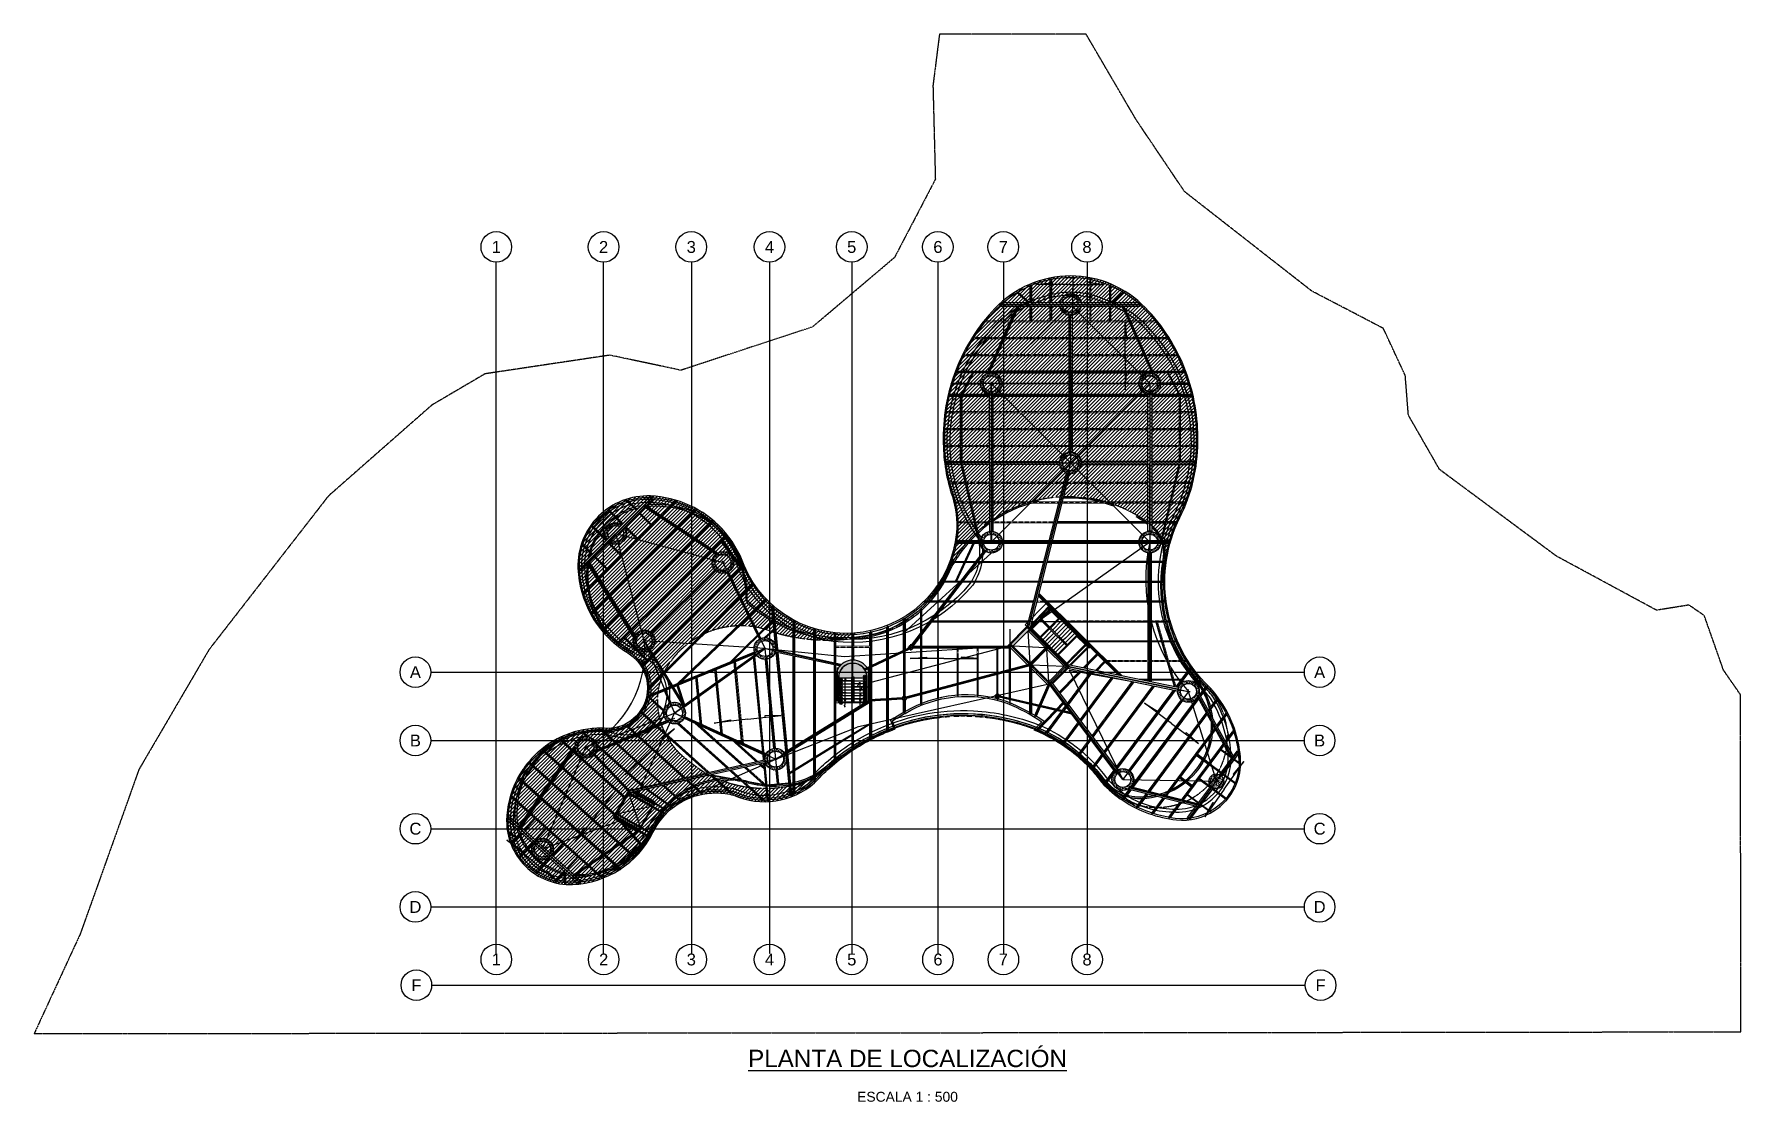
# Model space of a CAD drawing. Header units: millimetres. Extents: x 59135 to 3708801, y -250967 to 196121.
# Drawn here: x 3343924 to 3516199, y -172451 to -64660 of the extents above; entities that cross this region are included whole.
import ezdxf
from ezdxf.enums import TextEntityAlignment as Align

# ---------------------------------------------------------------- set-up
doc = ezdxf.new("R2010")
doc.units = ezdxf.units.MM
doc.header["$LTSCALE"] = 5
doc.set_wipeout_variables(frame=1)
for name, pattern in [('CENTER', [2, 1.25, -0.25, 0.25, -0.25]), ('CENTER2', [1.125, 0.75, -0.125, 0.125, -0.125]), ('DASHDOT', [1, 0.5, -0.25, 0, -0.25]), ('HIDDEN', [0.375, 0.25, -0.125]), ('PHANTOM2', [1.25, 0.625, -0.125, 0.125, -0.125, 0.125, -0.125])]:
    doc.linetypes.add(name, pattern=pattern)
doc.layers.add('A-LINDERO', color=250, linetype='Continuous', plot=False)
for name, color, linetype in [('CLARO', 8, 'Continuous'), ('EE-5', 7, 'Continuous'), ('EE-ACHURADOS', 9, 'Continuous'), ('EE-ARQUITECTONICO', 250, 'Continuous'), ('EE-CARPETA 51', 250, 'HIDDEN'), ('EE-CENTROS', 8, 'CENTER'), ('EE-COLUMNAS CONCRETO', 11, 'Continuous'), ('EE-COTAS', 1, 'Continuous'), ('EE-EJES', 8, 'DASHDOT'), ('EE-OCULTAS', 252, 'HIDDEN'), ('EE-OCULTO', 252, 'HIDDEN'), ('EE-PMETALICO 16x12.7', 170, 'Continuous'), ('EE-PMETALICO 6x4.76', 70, 'Continuous'), ('EE-TEXTO 1', 4, 'Continuous'), ('EE-TEXTO 2', 2, 'Continuous')]:
    doc.layers.add(name, color=color, linetype=linetype)
doc.styles.add('$0$TEXT', font='romans.shx', dxfattribs={"width": 0.8})
doc.styles.add('ARIAL EE', font='arial.ttf')
doc.styles.add('ROMANS', font='romans')
doc.styles.add('TEXT', font='romans.shx', dxfattribs={"width": 0.8})
pattern_1 = [(45, (209410.86, 21133.62), (-179.605122, 179.605122), [])]

# ---------------------------------------------------------------- blocks, each defined once
blk = doc.blocks.new('*U273')
blk.add_wipeout([(-50, 4383), (50, 4383), (50, -23), (-50, -23)])
blk.add_lwpolyline([(-50, 4383), (50, 4383), (50, -23), (-50, -23)], close=True)
blk.add_wipeout([(-50, 4383), (50, 4383), (50, -23), (-50, -23)])
at = {"layer": 'EE-OCULTAS'}
for p, q in [((-3, 4383), (-3, -23)), ((3, 4383), (3, -23))]:
    blk.add_line(p, q, dxfattribs=at)
blk = doc.blocks.new('*U684')
blk.add_wipeout([(-70, -5196), (70, -5196), (70, -15211), (-70, -15211)])
blk.add_lwpolyline([(-70, -5196), (70, -5196), (70, -15211), (-70, -15211)], close=True)
at = {"layer": 'EE-OCULTAS'}
for p, q in [((-3, -5196), (-3, -15211)), ((3, -5196), (3, -15211))]:
    blk.add_line(p, q, dxfattribs=at)
blk = doc.blocks.new('*U953')
blk.add_lwpolyline([(-64, 5293), (63, 5293), (63, -5722), (-64, -5722)], close=True)
blk.add_wipeout([(-64, 5293), (63, 5293), (63, -5722), (-64, -5722)])
at = {"layer": 'EE-OCULTAS'}
for p, q in [((-3, -5722), (-3, 5293)), ((3, -5722), (3, 5293))]:
    blk.add_line(p, q, dxfattribs=at)
blk = doc.blocks.new('*U773')
blk.add_wipeout([(-70, 7207), (70, 7207), (70, -2335), (-70, -2335)])
blk.add_lwpolyline([(-70, 7207), (70, 7207), (70, -2335), (-70, -2335)], close=True)
at = {"layer": 'EE-OCULTAS'}
for p, q in [((-3, 7207), (-3, -2335)), ((3, 7207), (3, -2335))]:
    blk.add_line(p, q, dxfattribs=at)
blk = doc.blocks.new('*U688')
blk.add_wipeout([(-50, -1794), (50, -1794), (50, -4736), (-50, -4736)])
blk.add_lwpolyline([(-50, -1794), (50, -1794), (50, -4736), (-50, -4736)], close=True)
blk.add_wipeout([(-50, -1794), (50, -1794), (50, -4736), (-50, -4736)])
at = {"layer": 'EE-OCULTAS'}
for p, q in [((-3, -1794), (-3, -4736)), ((3, -1794), (3, -4736))]:
    blk.add_line(p, q, dxfattribs=at)
blk = doc.blocks.new('*U555')
blk.add_wipeout([(-76, 6238), (76, 6238), (76, -4442), (-76, -4442)])
blk.add_lwpolyline([(-76, 6238), (76, 6238), (76, -4442), (-76, -4442)], close=True)
at = {"layer": 'EE-OCULTO'}
for p, q in [((-4, -4442), (-4, 6238)), ((4, -4442), (4, 6238))]:
    blk.add_line(p, q, dxfattribs=at)
blk = doc.blocks.new('*U574')
blk.add_wipeout([(-70, -3945), (70, -3945), (70, -9338), (-70, -9338)])
blk.add_lwpolyline([(-70, -3945), (70, -3945), (70, -9338), (-70, -9338)], close=True)
at = {"layer": 'EE-OCULTAS'}
for p, q in [((-3, -3945), (-3, -9338)), ((3, -3945), (3, -9338))]:
    blk.add_line(p, q, dxfattribs=at)
blk = doc.blocks.new('*U572')
blk.add_wipeout([(-76, -1336), (76, -1336), (76, -13637), (-76, -13637)])
blk.add_lwpolyline([(-76, -1336), (76, -1336), (76, -13637), (-76, -13637)], close=True)
at = {"layer": 'EE-OCULTO'}
for p, q in [((-4, -13637), (-4, -1336)), ((4, -13637), (4, -1336))]:
    blk.add_line(p, q, dxfattribs=at)
blk = doc.blocks.new('*U538')
blk.add_lwpolyline([(-63, -805), (63, -805), (63, -6993), (-63, -6993)], close=True)
blk.add_wipeout([(-63, -805), (63, -805), (63, -6993), (-63, -6993)])
at = {"layer": 'EE-OCULTAS'}
for p, q in [((-3, -6993), (-3, -805)), ((3, -6993), (3, -805))]:
    blk.add_line(p, q, dxfattribs=at)
blk = doc.blocks.new('*U689')
blk.add_wipeout([(-70, 2252), (70, 2252), (70, -2335), (-70, -2335)])
blk.add_lwpolyline([(-70, 2252), (70, 2252), (70, -2335), (-70, -2335)], close=True)
at = {"layer": 'EE-OCULTAS'}
for p, q in [((-3, 2252), (-3, -2335)), ((3, 2252), (3, -2335))]:
    blk.add_line(p, q, dxfattribs=at)
blk = doc.blocks.new('*U681')
blk.add_wipeout([(-50, -763), (50, -763), (50, -5621), (-50, -5621)])
blk.add_lwpolyline([(-50, -763), (50, -763), (50, -5621), (-50, -5621)], close=True)
blk.add_wipeout([(-50, -763), (50, -763), (50, -5621), (-50, -5621)])
at = {"layer": 'EE-OCULTAS'}
for p, q in [((-3, -763), (-3, -5621)), ((3, -763), (3, -5621))]:
    blk.add_line(p, q, dxfattribs=at)
blk = doc.blocks.new('*U552')
blk.add_lwpolyline([(-51, 203), (51, 203), (51, -1638), (-51, -1638)], close=True)
blk.add_wipeout([(-51, 203), (51, 203), (51, -1638), (-51, -1638)])
at = {"layer": 'EE-OCULTAS'}
for p, q in [((-3, 203), (-3, -1638)), ((3, 203), (3, -1638))]:
    blk.add_line(p, q, dxfattribs=at)
blk = doc.blocks.new('*U131')
blk.add_wipeout([(-50, -3204), (50, -3204), (50, -5583), (-50, -5583)])
blk.add_lwpolyline([(-50, -3204), (50, -3204), (50, -5583), (-50, -5583)], close=True)
blk.add_wipeout([(-50, -3204), (50, -3204), (50, -5583), (-50, -5583)])
at = {"layer": 'EE-OCULTAS'}
for p, q in [((-3, -3204), (-3, -5583)), ((3, -3204), (3, -5583))]:
    blk.add_line(p, q, dxfattribs=at)
blk = doc.blocks.new('*U132')
blk.add_wipeout([(-50, -2322), (50, -2322), (50, -5583), (-50, -5583)])
blk.add_lwpolyline([(-50, -2322), (50, -2322), (50, -5583), (-50, -5583)], close=True)
blk.add_wipeout([(-50, -2322), (50, -2322), (50, -5583), (-50, -5583)])
at = {"layer": 'EE-OCULTAS'}
for p, q in [((-3, -2322), (-3, -5583)), ((3, -2322), (3, -5583))]:
    blk.add_line(p, q, dxfattribs=at)
blk = doc.blocks.new('*U133')
blk.add_wipeout([(-50, -2147), (50, -2147), (50, -5583), (-50, -5583)])
blk.add_lwpolyline([(-50, -2147), (50, -2147), (50, -5583), (-50, -5583)], close=True)
blk.add_wipeout([(-50, -2147), (50, -2147), (50, -5583), (-50, -5583)])
at = {"layer": 'EE-OCULTAS'}
for p, q in [((-3, -2147), (-3, -5583)), ((3, -2147), (3, -5583))]:
    blk.add_line(p, q, dxfattribs=at)
blk = doc.blocks.new('*U134')
blk.add_wipeout([(-50, -2655), (50, -2655), (50, -5583), (-50, -5583)])
blk.add_lwpolyline([(-50, -2655), (50, -2655), (50, -5583), (-50, -5583)], close=True)
blk.add_wipeout([(-50, -2655), (50, -2655), (50, -5583), (-50, -5583)])
at = {"layer": 'EE-OCULTAS'}
for p, q in [((-3, -2655), (-3, -5583)), ((3, -2655), (3, -5583))]:
    blk.add_line(p, q, dxfattribs=at)
blk = doc.blocks.new('*U135')
blk.add_lwpolyline([(-64, 333), (63, 333), (63, -1285), (-64, -1285)], close=True)
blk.add_wipeout([(-64, 333), (63, 333), (63, -1285), (-64, -1285)])
at = {"layer": 'EE-OCULTAS'}
for p, q in [((-3, -1285), (-3, 333)), ((3, -1285), (3, 333))]:
    blk.add_line(p, q, dxfattribs=at)
blk = doc.blocks.new('*U136')
blk.add_lwpolyline([(-64, 174), (63, 174), (63, -1446), (-64, -1446)], close=True)
blk.add_wipeout([(-64, 174), (63, 174), (63, -1446), (-64, -1446)])
at = {"layer": 'EE-OCULTAS'}
for p, q in [((-3, -1446), (-3, 174)), ((3, -1446), (3, 174))]:
    blk.add_line(p, q, dxfattribs=at)
blk = doc.blocks.new('*U682')
blk.add_wipeout([(-50, -891), (50, -891), (50, -5653), (-50, -5653)])
blk.add_lwpolyline([(-50, -891), (50, -891), (50, -5653), (-50, -5653)], close=True)
blk.add_wipeout([(-50, -891), (50, -891), (50, -5653), (-50, -5653)])
at = {"layer": 'EE-OCULTAS'}
for p, q in [((-3, -891), (-3, -5653)), ((3, -891), (3, -5653))]:
    blk.add_line(p, q, dxfattribs=at)
blk = doc.blocks.new('*U683')
blk.add_wipeout([(-50, -763), (50, -763), (50, -5646), (-50, -5646)])
blk.add_lwpolyline([(-50, -763), (50, -763), (50, -5646), (-50, -5646)], close=True)
blk.add_wipeout([(-50, -763), (50, -763), (50, -5646), (-50, -5646)])
at = {"layer": 'EE-OCULTAS'}
for p, q in [((-3, -763), (-3, -5646)), ((3, -763), (3, -5646))]:
    blk.add_line(p, q, dxfattribs=at)
blk = doc.blocks.new('*U116')
blk.add_wipeout([(-70, -1151), (70, -1151), (70, -11562), (-70, -11562)])
blk.add_lwpolyline([(-70, -1151), (70, -1151), (70, -11562), (-70, -11562)], close=True)
at = {"layer": 'EE-OCULTAS'}
for p, q in [((-3, -1151), (-3, -11562)), ((3, -1151), (3, -11562))]:
    blk.add_line(p, q, dxfattribs=at)
blk = doc.blocks.new('*U117')
blk.add_wipeout([(-70, -358), (70, -358), (70, -9228), (-70, -9228)])
blk.add_lwpolyline([(-70, -358), (70, -358), (70, -9228), (-70, -9228)], close=True)
at = {"layer": 'EE-OCULTAS'}
for p, q in [((-3, -358), (-3, -9228)), ((3, -358), (3, -9228))]:
    blk.add_line(p, q, dxfattribs=at)
blk = doc.blocks.new('*U118')
blk.add_wipeout([(-70, 1275), (70, 1275), (70, -2828), (-70, -2828)])
blk.add_lwpolyline([(-70, 1275), (70, 1275), (70, -2828), (-70, -2828)], close=True)
at = {"layer": 'EE-OCULTAS'}
for p, q in [((-3, 1275), (-3, -2828)), ((3, 1275), (3, -2828))]:
    blk.add_line(p, q, dxfattribs=at)
blk = doc.blocks.new('*U234')
blk.add_wipeout([(-70, -5539), (70, -5539), (70, -9438), (-70, -9438)])
blk.add_lwpolyline([(-70, -5539), (70, -5539), (70, -9438), (-70, -9438)], close=True)
at = {"layer": 'EE-OCULTAS'}
for p, q in [((-3, -5539), (-3, -9438)), ((3, -5539), (3, -9438))]:
    blk.add_line(p, q, dxfattribs=at)
blk = doc.blocks.new('*U120')
blk.add_wipeout([(-70, -5677), (70, -5677), (70, -11394), (-70, -11394)])
blk.add_lwpolyline([(-70, -5677), (70, -5677), (70, -11394), (-70, -11394)], close=True)
at = {"layer": 'EE-OCULTAS'}
for p, q in [((-3, -5677), (-3, -11394)), ((3, -5677), (3, -11394))]:
    blk.add_line(p, q, dxfattribs=at)
blk = doc.blocks.new('*U559')
blk.add_wipeout([(-50, 0), (50, 0), (50, -5523), (-50, -5523)])
blk.add_lwpolyline([(-50, 0), (50, 0), (50, -5523), (-50, -5523)], close=True)
blk.add_wipeout([(-50, 0), (50, 0), (50, -5523), (-50, -5523)])
at = {"layer": 'EE-OCULTAS'}
for p, q in [((-3, 0), (-3, -5523)), ((3, 0), (3, -5523))]:
    blk.add_line(p, q, dxfattribs=at)
blk = doc.blocks.new('*U122')
blk.add_lwpolyline([(-64, 5486), (63, 5486), (63, -8317), (-64, -8317)], close=True)
blk.add_wipeout([(-64, 5486), (63, 5486), (63, -8317), (-64, -8317)])
at = {"layer": 'EE-OCULTAS'}
for p, q in [((-3, -8317), (-3, 5486)), ((3, -8317), (3, 5486))]:
    blk.add_line(p, q, dxfattribs=at)
blk = doc.blocks.new('*U235')
blk.add_wipeout([(-70, -6913), (70, -6913), (70, -10563), (-70, -10563)])
blk.add_lwpolyline([(-70, -6913), (70, -6913), (70, -10563), (-70, -10563)], close=True)
at = {"layer": 'EE-OCULTAS'}
for p, q in [((-3, -6913), (-3, -10563)), ((3, -6913), (3, -10563))]:
    blk.add_line(p, q, dxfattribs=at)
blk = doc.blocks.new('*U224')
blk.add_wipeout([(-50, 3801), (50, 3801), (50, 348), (-50, 348)])
blk.add_lwpolyline([(-50, 3801), (50, 3801), (50, 348), (-50, 348)], close=True)
blk.add_wipeout([(-50, 3801), (50, 3801), (50, 348), (-50, 348)])
at = {"layer": 'EE-OCULTAS'}
for p, q in [((-3, 3801), (-3, 348)), ((3, 3801), (3, 348))]:
    blk.add_line(p, q, dxfattribs=at)
blk = doc.blocks.new('*U225')
blk.add_lwpolyline([(-63, -1580), (64, -1580), (64, -7331), (-63, -7331)], close=True)
blk.add_wipeout([(-63, -1580), (64, -1580), (64, -7331), (-63, -7331)])
at = {"layer": 'EE-OCULTAS'}
for p, q in [((-3, -7331), (-3, -1580)), ((3, -7331), (3, -1580))]:
    blk.add_line(p, q, dxfattribs=at)
blk = doc.blocks.new('*U226')
blk.add_lwpolyline([(-51, 1131), (51, 1131), (51, 0), (-51, 0)], close=True)
blk.add_wipeout([(-51, 1131), (51, 1131), (51, 0), (-51, 0)])
at = {"layer": 'EE-OCULTAS'}
for p, q in [((-3, 1131), (-3, 0)), ((3, 1131), (3, 0))]:
    blk.add_line(p, q, dxfattribs=at)
blk = doc.blocks.new('*U149')
blk.add_lwpolyline([(-51, 951), (51, 951), (51, 0), (-51, 0)], close=True)
blk.add_wipeout([(-51, 951), (51, 951), (51, 0), (-51, 0)])
at = {"layer": 'EE-OCULTAS'}
for p, q in [((-3, 951), (-3, 0)), ((3, 951), (3, 0))]:
    blk.add_line(p, q, dxfattribs=at)
blk = doc.blocks.new('*U150')
blk.add_wipeout([(-50, 1272), (50, 1272), (50, -2146), (-50, -2146)])
blk.add_lwpolyline([(-50, 1272), (50, 1272), (50, -2146), (-50, -2146)], close=True)
blk.add_wipeout([(-50, 1272), (50, 1272), (50, -2146), (-50, -2146)])
at = {"layer": 'EE-OCULTAS'}
for p, q in [((-3, 1272), (-3, -2146)), ((3, 1272), (3, -2146))]:
    blk.add_line(p, q, dxfattribs=at)
blk = doc.blocks.new('*U151')
blk.add_lwpolyline([(-63, -1073), (64, -1073), (64, -10725), (-63, -10725)], close=True)
blk.add_wipeout([(-63, -1073), (64, -1073), (64, -10725), (-63, -10725)])
at = {"layer": 'EE-OCULTAS'}
for p, q in [((-3, -10725), (-3, -1073)), ((3, -10725), (3, -1073))]:
    blk.add_line(p, q, dxfattribs=at)
blk = doc.blocks.new('*U152')
blk.add_wipeout([(-50, 0), (50, 0), (50, -9606), (-50, -9606)])
blk.add_lwpolyline([(-50, 0), (50, 0), (50, -9606), (-50, -9606)], close=True)
blk.add_wipeout([(-50, 0), (50, 0), (50, -9606), (-50, -9606)])
at = {"layer": 'EE-OCULTAS'}
for p, q in [((-3, 0), (-3, -9606)), ((3, 0), (3, -9606))]:
    blk.add_line(p, q, dxfattribs=at)
blk = doc.blocks.new('*U153')
blk.add_wipeout([(-50, 2517), (50, 2517), (50, -153), (-50, -153)])
blk.add_lwpolyline([(-50, 2517), (50, 2517), (50, -153), (-50, -153)], close=True)
blk.add_wipeout([(-50, 2517), (50, 2517), (50, -153), (-50, -153)])
at = {"layer": 'EE-OCULTAS'}
for p, q in [((-3, 2517), (-3, -153)), ((3, 2517), (3, -153))]:
    blk.add_line(p, q, dxfattribs=at)
blk = doc.blocks.new('*U154')
blk.add_wipeout([(-50, 0), (50, 0), (50, -6162), (-50, -6162)])
blk.add_lwpolyline([(-50, 0), (50, 0), (50, -6162), (-50, -6162)], close=True)
blk.add_wipeout([(-50, 0), (50, 0), (50, -6162), (-50, -6162)])
at = {"layer": 'EE-OCULTAS'}
for p, q in [((-3, 0), (-3, -6162)), ((3, 0), (3, -6162))]:
    blk.add_line(p, q, dxfattribs=at)
blk = doc.blocks.new('*U155')
blk.add_wipeout([(-50, 1184), (50, 1184), (50, -1105), (-50, -1105)])
blk.add_lwpolyline([(-50, 1184), (50, 1184), (50, -1105), (-50, -1105)], close=True)
blk.add_wipeout([(-50, 1184), (50, 1184), (50, -1105), (-50, -1105)])
at = {"layer": 'EE-OCULTAS'}
for p, q in [((-3, 1184), (-3, -1105)), ((3, 1184), (3, -1105))]:
    blk.add_line(p, q, dxfattribs=at)
blk = doc.blocks.new('*U156')
blk.add_wipeout([(-50, 0), (50, 0), (50, -878), (-50, -878)])
blk.add_lwpolyline([(-50, 0), (50, 0), (50, -878), (-50, -878)], close=True)
blk.add_wipeout([(-50, 0), (50, 0), (50, -878), (-50, -878)])
at = {"layer": 'EE-OCULTAS'}
for p, q in [((-3, 0), (-3, -878)), ((3, 0), (3, -878))]:
    blk.add_line(p, q, dxfattribs=at)
blk = doc.blocks.new('*U157')
blk.add_wipeout([(-76, 450), (76, 450), (76, -15019), (-76, -15019)])
blk.add_lwpolyline([(-76, 450), (76, 450), (76, -15019), (-76, -15019)], close=True)
at = {"layer": 'EE-OCULTO'}
for p, q in [((-4, -15019), (-4, 450)), ((4, -15019), (4, 450))]:
    blk.add_line(p, q, dxfattribs=at)
blk = doc.blocks.new('*U158')
blk.add_wipeout([(-70, 399), (70, 399), (70, -15106), (-70, -15106)])
blk.add_lwpolyline([(-70, 399), (70, 399), (70, -15106), (-70, -15106)], close=True)
at = {"layer": 'EE-OCULTAS'}
for p, q in [((-3, 399), (-3, -15106)), ((3, 399), (3, -15106))]:
    blk.add_line(p, q, dxfattribs=at)
blk = doc.blocks.new('*U159')
blk.add_wipeout([(-50, 5649), (50, 5649), (50, 1213), (-50, 1213)])
blk.add_lwpolyline([(-50, 5649), (50, 5649), (50, 1213), (-50, 1213)], close=True)
blk.add_wipeout([(-50, 5649), (50, 5649), (50, 1213), (-50, 1213)])
at = {"layer": 'EE-OCULTAS'}
for p, q in [((-3, 5649), (-3, 1213)), ((3, 5649), (3, 1213))]:
    blk.add_line(p, q, dxfattribs=at)
blk = doc.blocks.new('*U160')
blk.add_wipeout([(-50, -675), (50, -675), (50, -4405), (-50, -4405)])
blk.add_lwpolyline([(-50, -675), (50, -675), (50, -4405), (-50, -4405)], close=True)
blk.add_wipeout([(-50, -675), (50, -675), (50, -4405), (-50, -4405)])
at = {"layer": 'EE-OCULTAS'}
for p, q in [((-3, -675), (-3, -4405)), ((3, -675), (3, -4405))]:
    blk.add_line(p, q, dxfattribs=at)
blk = doc.blocks.new('*U161')
blk.add_wipeout([(-70, 399), (70, 399), (70, -16979), (-70, -16979)])
blk.add_lwpolyline([(-70, 399), (70, 399), (70, -16979), (-70, -16979)], close=True)
at = {"layer": 'EE-OCULTAS'}
for p, q in [((-3, 399), (-3, -16979)), ((3, 399), (3, -16979))]:
    blk.add_line(p, q, dxfattribs=at)
blk = doc.blocks.new('*U162')
blk.add_lwpolyline([(-64, 174), (63, 174), (63, -14997), (-64, -14997)], close=True)
blk.add_wipeout([(-64, 174), (63, 174), (63, -14997), (-64, -14997)])
at = {"layer": 'EE-OCULTAS'}
for p, q in [((-3, -14997), (-3, 174)), ((3, -14997), (3, 174))]:
    blk.add_line(p, q, dxfattribs=at)
blk = doc.blocks.new('*U163')
blk.add_wipeout([(-50, -633), (50, -633), (50, -5583), (-50, -5583)])
blk.add_lwpolyline([(-50, -633), (50, -633), (50, -5583), (-50, -5583)], close=True)
blk.add_wipeout([(-50, -633), (50, -633), (50, -5583), (-50, -5583)])
at = {"layer": 'EE-OCULTAS'}
for p, q in [((-3, -633), (-3, -5583)), ((3, -633), (3, -5583))]:
    blk.add_line(p, q, dxfattribs=at)
blk = doc.blocks.new('*U165')
blk.add_wipeout([(-50, -164), (50, -164), (50, -9269), (-50, -9269)])
blk.add_lwpolyline([(-50, -164), (50, -164), (50, -9269), (-50, -9269)], close=True)
blk.add_wipeout([(-50, -164), (50, -164), (50, -9269), (-50, -9269)])
at = {"layer": 'EE-OCULTAS'}
for p, q in [((-3, -164), (-3, -9269)), ((3, -164), (3, -9269))]:
    blk.add_line(p, q, dxfattribs=at)
blk = doc.blocks.new('*U264')
blk.add_lwpolyline([(-64, 174), (63, 174), (63, -3384), (-64, -3384)], close=True)
blk.add_wipeout([(-64, 174), (63, 174), (63, -3384), (-64, -3384)])
at = {"layer": 'EE-OCULTAS'}
for p, q in [((-3, -3384), (-3, 174)), ((3, -3384), (3, 174))]:
    blk.add_line(p, q, dxfattribs=at)
blk = doc.blocks.new('*U265')
blk.add_lwpolyline([(-64, 174), (63, 174), (63, -3993), (-64, -3993)], close=True)
blk.add_wipeout([(-64, 174), (63, 174), (63, -3993), (-64, -3993)])
at = {"layer": 'EE-OCULTAS'}
for p, q in [((-3, -3993), (-3, 174)), ((3, -3993), (3, 174))]:
    blk.add_line(p, q, dxfattribs=at)
blk = doc.blocks.new('*U267')
blk.add_lwpolyline([(-64, 1524), (63, 1524), (63, -15607), (-64, -15607)], close=True)
blk.add_wipeout([(-64, 1524), (63, 1524), (63, -15607), (-64, -15607)])
at = {"layer": 'EE-OCULTAS'}
for p, q in [((-3, -15607), (-3, 1524)), ((3, -15607), (3, 1524))]:
    blk.add_line(p, q, dxfattribs=at)
blk = doc.blocks.new('*U268')
blk.add_lwpolyline([(-64, 2745), (63, 2745), (63, -16829), (-64, -16829)], close=True)
blk.add_wipeout([(-64, 2745), (63, 2745), (63, -16829), (-64, -16829)])
at = {"layer": 'EE-OCULTAS'}
for p, q in [((-3, -16829), (-3, 2745)), ((3, -16829), (3, 2745))]:
    blk.add_line(p, q, dxfattribs=at)
blk = doc.blocks.new('*U269')
blk.add_lwpolyline([(-64, 3703), (63, 3703), (63, -17790), (-64, -17790)], close=True)
blk.add_wipeout([(-64, 3703), (63, 3703), (63, -17790), (-64, -17790)])
at = {"layer": 'EE-OCULTAS'}
for p, q in [((-3, -17790), (-3, 3703)), ((3, -17790), (3, 3703))]:
    blk.add_line(p, q, dxfattribs=at)
blk = doc.blocks.new('*U246')
blk.add_lwpolyline([(-64, 5486), (63, 5486), (63, -19569), (-64, -19569)], close=True)
blk.add_wipeout([(-64, 5486), (63, 5486), (63, -19569), (-64, -19569)])
at = {"layer": 'EE-OCULTAS'}
for p, q in [((-3, -19569), (-3, 5486)), ((3, -19569), (3, 5486))]:
    blk.add_line(p, q, dxfattribs=at)
blk = doc.blocks.new('*U247')
blk.add_lwpolyline([(-64, 5639), (63, 5639), (63, -19724), (-64, -19724)], close=True)
blk.add_wipeout([(-64, 5639), (63, 5639), (63, -19724), (-64, -19724)])
at = {"layer": 'EE-OCULTAS'}
for p, q in [((-3, -19724), (-3, 5639)), ((3, -19724), (3, 5639))]:
    blk.add_line(p, q, dxfattribs=at)
blk = doc.blocks.new('*U248')
blk.add_lwpolyline([(-64, 989), (63, 989), (63, -5592), (-64, -5592)], close=True)
blk.add_wipeout([(-64, 989), (63, 989), (63, -5592), (-64, -5592)])
at = {"layer": 'EE-OCULTAS'}
for p, q in [((-3, -5592), (-3, 989)), ((3, -5592), (3, 989))]:
    blk.add_line(p, q, dxfattribs=at)
blk = doc.blocks.new('*U249')
blk.add_lwpolyline([(-64, 5139), (63, 5139), (63, -19225), (-64, -19225)], close=True)
blk.add_wipeout([(-64, 5139), (63, 5139), (63, -19225), (-64, -19225)])
at = {"layer": 'EE-OCULTAS'}
for p, q in [((-3, -19225), (-3, 5139)), ((3, -19225), (3, 5139))]:
    blk.add_line(p, q, dxfattribs=at)
blk = doc.blocks.new('*U250')
blk.add_lwpolyline([(-64, 4564), (63, 4564), (63, -18583), (-64, -18583)], close=True)
blk.add_wipeout([(-64, 4564), (63, 4564), (63, -18583), (-64, -18583)])
at = {"layer": 'EE-OCULTAS'}
for p, q in [((-3, -18583), (-3, 4564)), ((3, -18583), (3, 4564))]:
    blk.add_line(p, q, dxfattribs=at)
blk = doc.blocks.new('*U217')
blk.add_lwpolyline([(-64, 4301), (63, 4301), (63, -5590), (-64, -5590)], close=True)
blk.add_wipeout([(-64, 4301), (63, 4301), (63, -5590), (-64, -5590)])
at = {"layer": 'EE-OCULTAS'}
for p, q in [((-3, -5590), (-3, 4301)), ((3, -5590), (3, 4301))]:
    blk.add_line(p, q, dxfattribs=at)
blk = doc.blocks.new('*U218')
blk.add_wipeout([(-70, 399), (70, 399), (70, -11693), (-70, -11693)])
blk.add_lwpolyline([(-70, 399), (70, 399), (70, -11693), (-70, -11693)], close=True)
at = {"layer": 'EE-OCULTAS'}
for p, q in [((-3, 399), (-3, -11693)), ((3, 399), (3, -11693))]:
    blk.add_line(p, q, dxfattribs=at)
blk = doc.blocks.new('COLUMNA CONCRETO')
at = {"layer": 'EE-ACHURADOS'}
h = blk.add_hatch(dxfattribs=at)
h.set_pattern_fill('AR-CONC', color=256)
h.set_pattern_definition([(50, (-2321747.4, -250169.48), (182.184669, -15.939086), [19.05, -209.55]), (355, (-2321747.4, -250169.48), (-35.243421, 191.056845), [15.24, -167.640584]), (100.451445, (-2321732.22, -250170.81), (146.941247, 175.117752), [16.190009, -178.090245]), (46.1842, (-2321747.4, -250118.68), (271.07904, -42.042328), [28.575, -314.325]), (96.635558, (-2321724.8, -250122.2), (237.404134, 247.426125), [24.285023, -267.135608]), (351.184151, (-2321747.4, -250118.68), (237.404134, 247.426125), [22.859967, -251.459732]), (21, (-2321722, -250131.38), (151.614391, -102.265198), [19.05, -209.55]), (326, (-2321722, -250131.38), (61.802028, 184.187966), [15.24, -167.64]), (71.451445, (-2321709.37, -250139.9), (213.416419, 81.922769), [16.190009, -178.089938]), (37.5, (-2321747.4, -250169.485), (3.0886033, 84.5550389), [0, -165.608, 0, -170.18, 0, -168.275]), (7.5, (-2321747.4, -250169.485), (66.8196625, 100.1805748), [0, -97.028, 0, -161.798, 0, -64.135]), (327.5, (-2321804.044, -250169.485), (135.5905952, -5.728744), [0, -63.5, 0, -198.12, 0, -262.89]), (317.5, (-2321829.44, -250169.48), (148.1291814, 25.426491), [0, -82.55, 0, -131.572, 0, -186.69])])
h.paths.add_polyline_path([(-1100, 0, 1), (1100, 0, 1)])
h.paths.add_polyline_path([(800, 0, -1), (-800, 0, -1)], flags=16)
at = {"layer": 'EE-COLUMNAS CONCRETO'}
for radius in [1100, 800]:
    blk.add_circle((0, 0), radius, dxfattribs=at)
at = {"layer": 'EE-EJES'}
for q in [(0, 175), (168, 0)]:
    blk.add_line((0, 0), q, dxfattribs=at)
blk = doc.blocks.new('*U219')
blk.add_wipeout([(-70, 1375), (70, 1375), (70, -10563), (-70, -10563)])
blk.add_lwpolyline([(-70, 1375), (70, 1375), (70, -10563), (-70, -10563)], close=True)
at = {"layer": 'EE-OCULTAS'}
for p, q in [((-3, 1375), (-3, -10563)), ((3, 1375), (3, -10563))]:
    blk.add_line(p, q, dxfattribs=at)
blk = doc.blocks.new('*U244')
blk.add_lwpolyline([(-64, 5645), (63, 5645), (63, -19732), (-64, -19732)], close=True)
blk.add_wipeout([(-64, 5645), (63, 5645), (63, -19732), (-64, -19732)])
at = {"layer": 'EE-OCULTAS'}
for p, q in [((-3, -19732), (-3, 5645)), ((3, -19732), (3, 5645))]:
    blk.add_line(p, q, dxfattribs=at)
blk = doc.blocks.new('*U188')
blk.add_wipeout([(-70, 1465), (70, 1465), (70, -10563), (-70, -10563)])
blk.add_lwpolyline([(-70, 1465), (70, 1465), (70, -10563), (-70, -10563)], close=True)
at = {"layer": 'EE-OCULTAS'}
for p, q in [((-3, 1465), (-3, -10563)), ((3, 1465), (3, -10563))]:
    blk.add_line(p, q, dxfattribs=at)
blk = doc.blocks.new('*U189')
blk.add_wipeout([(-76, 450), (76, 450), (76, -11832), (-76, -11832)])
blk.add_lwpolyline([(-76, 450), (76, 450), (76, -11832), (-76, -11832)], close=True)
at = {"layer": 'EE-OCULTO'}
for p, q in [((-4, -11832), (-4, 450)), ((4, -11832), (4, 450))]:
    blk.add_line(p, q, dxfattribs=at)
blk = doc.blocks.new('*U290')
blk.add_wipeout([(-50, 0), (50, 0), (50, -10104), (-50, -10104)])
blk.add_lwpolyline([(-50, 0), (50, 0), (50, -10104), (-50, -10104)], close=True)
blk.add_wipeout([(-50, 0), (50, 0), (50, -10104), (-50, -10104)])
at = {"layer": 'EE-OCULTAS'}
for p, q in [((-3, 0), (-3, -10104)), ((3, 0), (3, -10104))]:
    blk.add_line(p, q, dxfattribs=at)
blk = doc.blocks.new('*U956')
blk.add_wipeout([(-50, 0), (50, 0), (50, -1057), (-50, -1057)])
blk.add_lwpolyline([(-50, 0), (50, 0), (50, -1057), (-50, -1057)], close=True)
blk.add_wipeout([(-50, 0), (50, 0), (50, -1057), (-50, -1057)])
at = {"layer": 'EE-OCULTAS'}
for p, q in [((-3, 0), (-3, -1057)), ((3, 0), (3, -1057))]:
    blk.add_line(p, q, dxfattribs=at)
blk = doc.blocks.new('*U211')
blk.add_lwpolyline([(-64, 3435), (63, 3435), (63, 267), (-64, 267)], close=True)
blk.add_wipeout([(-64, 3435), (63, 3435), (63, 267), (-64, 267)])
at = {"layer": 'EE-OCULTAS'}
for p, q in [((-3, 267), (-3, 3435)), ((3, 267), (3, 3435))]:
    blk.add_line(p, q, dxfattribs=at)
blk = doc.blocks.new('*U212')
blk.add_lwpolyline([(-64, 4687), (63, 4687), (63, -5722), (-64, -5722)], close=True)
blk.add_wipeout([(-64, 4687), (63, 4687), (63, -5722), (-64, -5722)])
at = {"layer": 'EE-OCULTAS'}
for p, q in [((-3, -5722), (-3, 4687)), ((3, -5722), (3, 4687))]:
    blk.add_line(p, q, dxfattribs=at)
blk = doc.blocks.new('*U215')
blk.add_lwpolyline([(-64, 645), (63, 645), (63, -7496), (-64, -7496)], close=True)
blk.add_wipeout([(-64, 645), (63, 645), (63, -7496), (-64, -7496)])
at = {"layer": 'EE-OCULTAS'}
for p, q in [((-3, -7496), (-3, 645)), ((3, -7496), (3, 645))]:
    blk.add_line(p, q, dxfattribs=at)
blk = doc.blocks.new('*U216')
blk.add_wipeout([(-50, -2519), (50, -2519), (50, -4047), (-50, -4047)])
blk.add_lwpolyline([(-50, -2519), (50, -2519), (50, -4047), (-50, -4047)], close=True)
blk.add_wipeout([(-50, -2519), (50, -2519), (50, -4047), (-50, -4047)])
at = {"layer": 'EE-OCULTAS'}
for p, q in [((-3, -2519), (-3, -4047)), ((3, -2519), (3, -4047))]:
    blk.add_line(p, q, dxfattribs=at)
blk = doc.blocks.new('COLUMNA 1500')
at = {"layer": 'EE-ACHURADOS'}
h = blk.add_hatch(dxfattribs=at)
h.set_pattern_fill('AR-CONC', color=256)
h.paths.add_polyline_path([(-750, 0, 1), (750, 0, 1)])
at = {"layer": 'EE-COLUMNAS CONCRETO'}
blk.add_circle((0, 0), 750, dxfattribs=at)
at = {"layer": 'EE-EJES'}
for q in [(0, 317), (263, 0)]:
    blk.add_line((0, 0), q, dxfattribs=at)
blk = doc.blocks.new('*U277')
blk.add_wipeout([(-76, 2159), (76, 2159), (76, -12384), (-76, -12384)])
blk.add_lwpolyline([(-76, 2159), (76, 2159), (76, -12384), (-76, -12384)], close=True)
at = {"layer": 'EE-OCULTO'}
for p, q in [((-4, -12384), (-4, 2159)), ((4, -12384), (4, 2159))]:
    blk.add_line(p, q, dxfattribs=at)
blk = doc.blocks.new('*U278')
blk.add_lwpolyline([(-64, 174), (63, 174), (63, -6824), (-64, -6824)], close=True)
blk.add_wipeout([(-64, 174), (63, 174), (63, -6824), (-64, -6824)])
at = {"layer": 'EE-OCULTAS'}
for p, q in [((-3, -6824), (-3, 174)), ((3, -6824), (3, 174))]:
    blk.add_line(p, q, dxfattribs=at)
blk = doc.blocks.new('*U279')
blk.add_lwpolyline([(-64, 1234), (63, 1234), (63, -7301), (-64, -7301)], close=True)
blk.add_wipeout([(-64, 1234), (63, 1234), (63, -7301), (-64, -7301)])
at = {"layer": 'EE-OCULTAS'}
for p, q in [((-3, -7301), (-3, 1234)), ((3, -7301), (3, 1234))]:
    blk.add_line(p, q, dxfattribs=at)
blk = doc.blocks.new('*U280')
blk.add_lwpolyline([(-64, 955), (63, 955), (63, -8497), (-64, -8497)], close=True)
blk.add_wipeout([(-64, 955), (63, 955), (63, -8497), (-64, -8497)])
at = {"layer": 'EE-OCULTAS'}
for p, q in [((-3, -8497), (-3, 955)), ((3, -8497), (3, 955))]:
    blk.add_line(p, q, dxfattribs=at)
blk = doc.blocks.new('*U281')
blk.add_lwpolyline([(-64, 910), (63, 910), (63, -9693), (-64, -9693)], close=True)
blk.add_wipeout([(-64, 910), (63, 910), (63, -9693), (-64, -9693)])
at = {"layer": 'EE-OCULTAS'}
for p, q in [((-3, -9693), (-3, 910)), ((3, -9693), (3, 910))]:
    blk.add_line(p, q, dxfattribs=at)
blk = doc.blocks.new('*U166')
blk.add_lwpolyline([(-64, 988), (63, 988), (63, -12577), (-64, -12577)], close=True)
blk.add_wipeout([(-64, 988), (63, 988), (63, -12577), (-64, -12577)])
at = {"layer": 'EE-OCULTAS'}
for p, q in [((-3, -12577), (-3, 988)), ((3, -12577), (3, 988))]:
    blk.add_line(p, q, dxfattribs=at)
blk = doc.blocks.new('*U167')
blk.add_lwpolyline([(-64, 566), (63, 566), (63, -11930), (-64, -11930)], close=True)
blk.add_wipeout([(-64, 566), (63, 566), (63, -11930), (-64, -11930)])
at = {"layer": 'EE-OCULTAS'}
for p, q in [((-3, -11930), (-3, 566)), ((3, -11930), (3, 566))]:
    blk.add_line(p, q, dxfattribs=at)
blk = doc.blocks.new('*U168')
blk.add_lwpolyline([(-63, -106), (63, -106), (63, -10963), (-63, -10963)], close=True)
blk.add_wipeout([(-63, -106), (63, -106), (63, -10963), (-63, -10963)])
at = {"layer": 'EE-OCULTAS'}
for p, q in [((-3, -10963), (-3, -106)), ((3, -10963), (3, -106))]:
    blk.add_line(p, q, dxfattribs=at)
blk = doc.blocks.new('*U171')
blk.add_lwpolyline([(-64, 945), (63, 945), (63, -4595), (-64, -4595)], close=True)
blk.add_wipeout([(-64, 945), (63, 945), (63, -4595), (-64, -4595)])
at = {"layer": 'EE-OCULTAS'}
for p, q in [((-3, -4595), (-3, 945)), ((3, -4595), (3, 945))]:
    blk.add_line(p, q, dxfattribs=at)
blk = doc.blocks.new('*U199')
blk.add_lwpolyline([(-64, 174), (63, 174), (63, -2399), (-64, -2399)], close=True)
blk.add_wipeout([(-64, 174), (63, 174), (63, -2399), (-64, -2399)])
at = {"layer": 'EE-OCULTAS'}
for p, q in [((-3, -2399), (-3, 174)), ((3, -2399), (3, 174))]:
    blk.add_line(p, q, dxfattribs=at)
blk = doc.blocks.new('*U200')
blk.add_lwpolyline([(-64, 2050), (63, 2050), (63, -1400), (-64, -1400)], close=True)
blk.add_wipeout([(-64, 2050), (63, 2050), (63, -1400), (-64, -1400)])
at = {"layer": 'EE-OCULTAS'}
for p, q in [((-3, -1400), (-3, 2050)), ((3, -1400), (3, 2050))]:
    blk.add_line(p, q, dxfattribs=at)
blk = doc.blocks.new('*U139')
blk.add_wipeout([(-50, 0), (50, 0), (50, -1402), (-50, -1402)])
blk.add_lwpolyline([(-50, 0), (50, 0), (50, -1402), (-50, -1402)], close=True)
blk.add_wipeout([(-50, 0), (50, 0), (50, -1402), (-50, -1402)])
at = {"layer": 'EE-OCULTAS'}
for p, q in [((-3, 0), (-3, -1402)), ((3, 0), (3, -1402))]:
    blk.add_line(p, q, dxfattribs=at)
blk = doc.blocks.new('*U140')
blk.add_wipeout([(-50, 0), (50, 0), (50, -2148), (-50, -2148)])
blk.add_lwpolyline([(-50, 0), (50, 0), (50, -2148), (-50, -2148)], close=True)
blk.add_wipeout([(-50, 0), (50, 0), (50, -2148), (-50, -2148)])
at = {"layer": 'EE-OCULTAS'}
for p, q in [((-3, 0), (-3, -2148)), ((3, 0), (3, -2148))]:
    blk.add_line(p, q, dxfattribs=at)
blk = doc.blocks.new('*U141')
blk.add_wipeout([(-50, -83), (50, -83), (50, -2272), (-50, -2272)])
blk.add_lwpolyline([(-50, -83), (50, -83), (50, -2272), (-50, -2272)], close=True)
blk.add_wipeout([(-50, -83), (50, -83), (50, -2272), (-50, -2272)])
at = {"layer": 'EE-OCULTAS'}
for p, q in [((-3, -83), (-3, -2272)), ((3, -83), (3, -2272))]:
    blk.add_line(p, q, dxfattribs=at)
blk = doc.blocks.new('*U142')
blk.add_wipeout([(-70, 395), (70, 395), (70, -5070), (-70, -5070)])
blk.add_lwpolyline([(-70, 395), (70, 395), (70, -5070), (-70, -5070)], close=True)
at = {"layer": 'EE-OCULTAS'}
for p, q in [((-3, 395), (-3, -5070)), ((3, 395), (3, -5070))]:
    blk.add_line(p, q, dxfattribs=at)
blk = doc.blocks.new('*U143')
blk.add_wipeout([(-50, 0), (50, 0), (50, -4236), (-50, -4236)])
blk.add_lwpolyline([(-50, 0), (50, 0), (50, -4236), (-50, -4236)], close=True)
blk.add_wipeout([(-50, 0), (50, 0), (50, -4236), (-50, -4236)])
at = {"layer": 'EE-OCULTAS'}
for p, q in [((-3, 0), (-3, -4236)), ((3, 0), (3, -4236))]:
    blk.add_line(p, q, dxfattribs=at)
blk = doc.blocks.new('*U144')
blk.add_lwpolyline([(-64, 174), (63, 174), (63, -7369), (-64, -7369)], close=True)
blk.add_wipeout([(-64, 174), (63, 174), (63, -7369), (-64, -7369)])
at = {"layer": 'EE-OCULTAS'}
for p, q in [((-3, -7369), (-3, 174)), ((3, -7369), (3, 174))]:
    blk.add_line(p, q, dxfattribs=at)
blk = doc.blocks.new('*U145')
blk.add_wipeout([(-50, 1429), (50, 1429), (50, -5233), (-50, -5233)])
blk.add_lwpolyline([(-50, 1429), (50, 1429), (50, -5233), (-50, -5233)], close=True)
blk.add_wipeout([(-50, 1429), (50, 1429), (50, -5233), (-50, -5233)])
at = {"layer": 'EE-OCULTAS'}
for p, q in [((-3, 1429), (-3, -5233)), ((3, 1429), (3, -5233))]:
    blk.add_line(p, q, dxfattribs=at)
blk = doc.blocks.new('*U146')
blk.add_wipeout([(-50, 1979), (50, 1979), (50, -2929), (-50, -2929)])
blk.add_lwpolyline([(-50, 1979), (50, 1979), (50, -2929), (-50, -2929)], close=True)
blk.add_wipeout([(-50, 1979), (50, 1979), (50, -2929), (-50, -2929)])
at = {"layer": 'EE-OCULTAS'}
for p, q in [((-3, 1979), (-3, -2929)), ((3, 1979), (3, -2929))]:
    blk.add_line(p, q, dxfattribs=at)
blk = doc.blocks.new('*U147')
blk.add_wipeout([(-50, 3801), (50, 3801), (50, -439), (-50, -439)])
blk.add_lwpolyline([(-50, 3801), (50, 3801), (50, -439), (-50, -439)], close=True)
blk.add_wipeout([(-50, 3801), (50, 3801), (50, -439), (-50, -439)])
at = {"layer": 'EE-OCULTAS'}
for p, q in [((-3, 3801), (-3, -439)), ((3, 3801), (3, -439))]:
    blk.add_line(p, q, dxfattribs=at)
blk = doc.blocks.new('*U148')
blk.add_lwpolyline([(-64, 174), (63, 174), (63, -11432), (-64, -11432)], close=True)
blk.add_wipeout([(-64, 174), (63, 174), (63, -11432), (-64, -11432)])
at = {"layer": 'EE-OCULTAS'}
for p, q in [((-3, -11432), (-3, 174)), ((3, -11432), (3, 174))]:
    blk.add_line(p, q, dxfattribs=at)
blk = doc.blocks.new('*U865')
blk.add_lwpolyline([(-64, 201), (63, 201), (63, -12000), (-64, -12000)], close=True)
blk.add_wipeout([(-64, 201), (63, 201), (63, -12000), (-64, -12000)])
at = {"layer": 'EE-OCULTAS'}
for p, q in [((-3, -12000), (-3, 201)), ((3, -12000), (3, 201))]:
    blk.add_line(p, q, dxfattribs=at)
blk = doc.blocks.new('*U866')
blk.add_lwpolyline([(-63, 20), (63, 20), (63, -10177), (-63, -10177)], close=True)
blk.add_wipeout([(-63, 20), (63, 20), (63, -10177), (-63, -10177)])
at = {"layer": 'EE-OCULTAS'}
for p, q in [((-3, -10177), (-3, 20)), ((3, -10177), (3, 20))]:
    blk.add_line(p, q, dxfattribs=at)
blk = doc.blocks.new('*U867')
blk.add_lwpolyline([(-63, -201), (63, -201), (63, -10957), (-63, -10957)], close=True)
blk.add_wipeout([(-63, -201), (63, -201), (63, -10957), (-63, -10957)])
at = {"layer": 'EE-OCULTAS'}
for p, q in [((-3, -10957), (-3, -201)), ((3, -10957), (3, -201))]:
    blk.add_line(p, q, dxfattribs=at)
blk = doc.blocks.new('*U262')
blk.add_lwpolyline([(-64, 174), (63, 174), (63, -11981), (-64, -11981)], close=True)
blk.add_wipeout([(-64, 174), (63, 174), (63, -11981), (-64, -11981)])
at = {"layer": 'EE-OCULTAS'}
for p, q in [((-3, -11981), (-3, 174)), ((3, -11981), (3, 174))]:
    blk.add_line(p, q, dxfattribs=at)
blk = doc.blocks.new('*U263')
blk.add_wipeout([(-70, 399), (70, 399), (70, -13722), (-70, -13722)])
blk.add_lwpolyline([(-70, 399), (70, 399), (70, -13722), (-70, -13722)], close=True)
at = {"layer": 'EE-OCULTAS'}
for p, q in [((-3, 399), (-3, -13722)), ((3, 399), (3, -13722))]:
    blk.add_line(p, q, dxfattribs=at)
blk = doc.blocks.new('*U274')
blk.add_wipeout([(-70, 399), (70, 399), (70, -9529), (-70, -9529)])
blk.add_lwpolyline([(-70, 399), (70, 399), (70, -9529), (-70, -9529)], close=True)
at = {"layer": 'EE-OCULTAS'}
for p, q in [((-3, 399), (-3, -9529)), ((3, 399), (3, -9529))]:
    blk.add_line(p, q, dxfattribs=at)
blk = doc.blocks.new('*U275')
blk.add_wipeout([(-76, 450), (76, 450), (76, -4752), (-76, -4752)])
blk.add_lwpolyline([(-76, 450), (76, 450), (76, -4752), (-76, -4752)], close=True)
at = {"layer": 'EE-OCULTO'}
for p, q in [((-4, -4752), (-4, 450)), ((4, -4752), (4, 450))]:
    blk.add_line(p, q, dxfattribs=at)
blk = doc.blocks.new('*U237')
blk.add_lwpolyline([(-64, 1889), (63, 1889), (63, -2054), (-64, -2054)], close=True)
blk.add_wipeout([(-64, 1889), (63, 1889), (63, -2054), (-64, -2054)])
at = {"layer": 'EE-OCULTAS'}
for p, q in [((-3, -2054), (-3, 1889)), ((3, -2054), (3, 1889))]:
    blk.add_line(p, q, dxfattribs=at)
blk = doc.blocks.new('*U238')
blk.add_lwpolyline([(-64, 1889), (63, 1889), (63, -1518), (-64, -1518)], close=True)
blk.add_wipeout([(-64, 1889), (63, 1889), (63, -1518), (-64, -1518)])
at = {"layer": 'EE-OCULTAS'}
for p, q in [((-3, -1518), (-3, 1889)), ((3, -1518), (3, 1889))]:
    blk.add_line(p, q, dxfattribs=at)
blk = doc.blocks.new('*U239')
blk.add_lwpolyline([(-64, 1889), (63, 1889), (63, -1442), (-64, -1442)], close=True)
blk.add_wipeout([(-64, 1889), (63, 1889), (63, -1442), (-64, -1442)])
at = {"layer": 'EE-OCULTAS'}
for p, q in [((-3, -1442), (-3, 1889)), ((3, -1442), (3, 1889))]:
    blk.add_line(p, q, dxfattribs=at)
blk = doc.blocks.new('*U241')
blk.add_lwpolyline([(-64, 2384), (63, 2384), (63, -1825), (-64, -1825)], close=True)
blk.add_wipeout([(-64, 2384), (63, 2384), (63, -1825), (-64, -1825)])
at = {"layer": 'EE-OCULTAS'}
for p, q in [((-3, -1825), (-3, 2384)), ((3, -1825), (3, 2384))]:
    blk.add_line(p, q, dxfattribs=at)
blk = doc.blocks.new('*U242')
blk.add_wipeout([(-50, 0), (50, 0), (50, -3542), (-50, -3542)])
blk.add_lwpolyline([(-50, 0), (50, 0), (50, -3542), (-50, -3542)], close=True)
blk.add_wipeout([(-50, 0), (50, 0), (50, -3542), (-50, -3542)])
at = {"layer": 'EE-OCULTAS'}
for p, q in [((-3, 0), (-3, -3542)), ((3, 0), (3, -3542))]:
    blk.add_line(p, q, dxfattribs=at)
blk = doc.blocks.new('*U243')
blk.add_lwpolyline([(-64, 174), (63, 174), (63, -12932), (-64, -12932)], close=True)
blk.add_wipeout([(-64, 174), (63, 174), (63, -12932), (-64, -12932)])
at = {"layer": 'EE-OCULTAS'}
for p, q in [((-3, -12932), (-3, 174)), ((3, -12932), (3, 174))]:
    blk.add_line(p, q, dxfattribs=at)
blk = doc.blocks.new('*U287')
blk.add_wipeout([(-76, -4900), (76, -4900), (76, -13919), (-76, -13919)])
blk.add_lwpolyline([(-76, -4900), (76, -4900), (76, -13919), (-76, -13919)], close=True)
at = {"layer": 'EE-OCULTO'}
for p, q in [((-4, -13919), (-4, -4900)), ((4, -13919), (4, -4900))]:
    blk.add_line(p, q, dxfattribs=at)
blk = doc.blocks.new('*U288')
blk.add_wipeout([(-76, -529), (76, -529), (76, -14773), (-76, -14773)])
blk.add_lwpolyline([(-76, -529), (76, -529), (76, -14773), (-76, -14773)], close=True)
at = {"layer": 'EE-OCULTO'}
for p, q in [((-4, -14773), (-4, -529)), ((4, -14773), (4, -529))]:
    blk.add_line(p, q, dxfattribs=at)
blk = doc.blocks.new('*U289')
blk.add_wipeout([(-76, -1122), (76, -1122), (76, -15895), (-76, -15895)])
blk.add_lwpolyline([(-76, -1122), (76, -1122), (76, -15895), (-76, -15895)], close=True)
at = {"layer": 'EE-OCULTO'}
for p, q in [((-4, -15895), (-4, -1122)), ((4, -15895), (4, -1122))]:
    blk.add_line(p, q, dxfattribs=at)
blk = doc.blocks.new('*U291')
blk.add_wipeout([(-76, 450), (76, 450), (76, -8565), (-76, -8565)])
blk.add_lwpolyline([(-76, 450), (76, 450), (76, -8565), (-76, -8565)], close=True)
at = {"layer": 'EE-OCULTO'}
for p, q in [((-4, -8565), (-4, 450)), ((4, -8565), (4, 450))]:
    blk.add_line(p, q, dxfattribs=at)
blk = doc.blocks.new('TÍTULO')
at = {"layer": 'EE-TEXTO 1', "style": 'ARIAL EE'}
blk.add_attdef('%%UTÍTULO', text='', height=3.5, dxfattribs=at).set_placement((0, 0), align=Align.MIDDLE_CENTER)
at = {"layer": 'EE-TEXTO 2', "style": 'ARIAL EE'}
for tag, p in [('SUBTÍTULO', (0, -4.24)), ('ESCALA', (0, -7.74))]:
    blk.add_attdef(tag, text='', height=2, dxfattribs=at).set_placement(p, align=Align.MIDDLE_CENTER)
blk = doc.blocks.new('*U185')
blk.add_lwpolyline([(-64, 989), (63, 989), (63, -5741), (-64, -5741)], close=True)
blk.add_wipeout([(-64, 989), (63, 989), (63, -5741), (-64, -5741)])
at = {"layer": 'EE-OCULTAS'}
for p, q in [((-3, -5741), (-3, 989)), ((3, -5741), (3, 989))]:
    blk.add_line(p, q, dxfattribs=at)
blk = doc.blocks.new('POSTE METALICO 16')
at = {"layer": 'EE-EJES'}
for q in [(0, 49), (57, 0)]:
    blk.add_line((0, 0), q, dxfattribs=at)
at = {"layer": 'EE-PMETALICO 16x12.7'}
for radius in [204, 191]:
    blk.add_circle((0, 0), radius, dxfattribs=at)
blk = doc.blocks.new('*U196')
blk.add_wipeout([(-50, 2639), (50, 2639), (50, -153), (-50, -153)])
blk.add_lwpolyline([(-50, 2639), (50, 2639), (50, -153), (-50, -153)], close=True)
blk.add_wipeout([(-50, 2639), (50, 2639), (50, -153), (-50, -153)])
at = {"layer": 'EE-OCULTAS'}
for p, q in [((-3, 2639), (-3, -153)), ((3, 2639), (3, -153))]:
    blk.add_line(p, q, dxfattribs=at)
blk = doc.blocks.new('*U206')
blk.add_lwpolyline([(-64, 174), (63, 174), (63, -8845), (-64, -8845)], close=True)
blk.add_wipeout([(-64, 174), (63, 174), (63, -8845), (-64, -8845)])
at = {"layer": 'EE-OCULTAS'}
for p, q in [((-3, -8845), (-3, 174)), ((3, -8845), (3, 174))]:
    blk.add_line(p, q, dxfattribs=at)
blk = doc.blocks.new('*U193')
blk.add_wipeout([(-70, 6513), (70, 6513), (70, -7637), (-70, -7637)])
blk.add_lwpolyline([(-70, 6513), (70, 6513), (70, -7637), (-70, -7637)], close=True)
at = {"layer": 'EE-OCULTAS'}
for p, q in [((-3, 6513), (-3, -7637)), ((3, 6513), (3, -7637))]:
    blk.add_line(p, q, dxfattribs=at)
blk = doc.blocks.new('POSTE M 6x4.76')
at = {"layer": 'EE-ACHURADOS'}
h = blk.add_hatch(color=256, dxfattribs=at)
h.dxf.hatch_style = 1
h.paths.add_polyline_path([(-102, -37, 1), (51, -37, 1)])
h.paths.add_polyline_path([(46, -37, -1), (-97, -37, -1)], flags=16)
at = {"layer": 'EE-PMETALICO 6x4.76'}
for radius in [76.2, 71.4]:
    blk.add_circle((-26, -37), radius, dxfattribs=at)
blk = doc.blocks.new('*U558')
blk.add_lwpolyline([(-64, 1150), (63, 1150), (63, -7063), (-64, -7063)], close=True)
blk.add_wipeout([(-64, 1150), (63, 1150), (63, -7063), (-64, -7063)])
at = {"layer": 'EE-OCULTAS'}
for p, q in [((-3, -7063), (-3, 1150)), ((3, -7063), (3, 1150))]:
    blk.add_line(p, q, dxfattribs=at)
blk = doc.blocks.new('A$C67B314FF')
at = {"layer": 'EE-ARQUITECTONICO'}
for points in [[(1.92, 0.01), (-0.43, 2.64)], [(1.92, 2.64), (-0.43, 0.01)]]:
    blk.add_lwpolyline(points, dxfattribs=at)
blk.add_lwpolyline([(-0.43, 2.64), (1.92, 2.64), (1.92, 0.01), (-0.43, 0.01)], close=True, dxfattribs=at)
blk = doc.blocks.new('*U222')
blk.add_wipeout([(-76, 351), (76, 351), (76, -2749), (-76, -2749)])
blk.add_lwpolyline([(-76, 351), (76, 351), (76, -2749), (-76, -2749)], close=True)
at = {"layer": 'EE-OCULTO'}
for p, q in [((-4, -2749), (-4, 351)), ((4, -2749), (4, 351))]:
    blk.add_line(p, q, dxfattribs=at)
blk = doc.blocks.new('*U223')
blk.add_wipeout([(-50, 3953), (50, 3953), (50, -141), (-50, -141)])
blk.add_lwpolyline([(-50, 3953), (50, 3953), (50, -141), (-50, -141)], close=True)
blk.add_wipeout([(-50, 3953), (50, 3953), (50, -141), (-50, -141)])
at = {"layer": 'EE-OCULTAS'}
for p, q in [((-3, 3953), (-3, -141)), ((3, 3953), (3, -141))]:
    blk.add_line(p, q, dxfattribs=at)
blk = doc.blocks.new('*U192')
blk.add_wipeout([(-50, 3142), (50, 3142), (50, -308), (-50, -308)])
blk.add_lwpolyline([(-50, 3142), (50, 3142), (50, -308), (-50, -308)], close=True)
blk.add_wipeout([(-50, 3142), (50, 3142), (50, -308), (-50, -308)])
at = {"layer": 'EE-OCULTAS'}
for p, q in [((-3, 3142), (-3, -308)), ((3, 3142), (3, -308))]:
    blk.add_line(p, q, dxfattribs=at)
blk = doc.blocks.new('*U233')
blk.add_wipeout([(-70, 6513), (70, 6513), (70, -2380), (-70, -2380)])
blk.add_lwpolyline([(-70, 6513), (70, 6513), (70, -2380), (-70, -2380)], close=True)
at = {"layer": 'EE-OCULTAS'}
for p, q in [((-3, 6513), (-3, -2380)), ((3, 6513), (3, -2380))]:
    blk.add_line(p, q, dxfattribs=at)
blk = doc.blocks.new('*U255')
blk.add_wipeout([(-76, -8665), (76, -8665), (76, -13627), (-76, -13627)])
blk.add_lwpolyline([(-76, -8665), (76, -8665), (76, -13627), (-76, -13627)], close=True)
at = {"layer": 'EE-OCULTO'}
for p, q in [((-4, -13627), (-4, -8665)), ((4, -13627), (4, -8665))]:
    blk.add_line(p, q, dxfattribs=at)
blk = doc.blocks.new('*U294')
blk.add_wipeout([(-76, 450), (76, 450), (76, -4442), (-76, -4442)])
blk.add_lwpolyline([(-76, 450), (76, 450), (76, -4442), (-76, -4442)], close=True)
at = {"layer": 'EE-OCULTO'}
for p, q in [((-4, -4442), (-4, 450)), ((4, -4442), (4, 450))]:
    blk.add_line(p, q, dxfattribs=at)
blk = doc.blocks.new('*U556')
blk.add_wipeout([(-76, -1252), (76, -1252), (76, -4525), (-76, -4525)])
blk.add_lwpolyline([(-76, -1252), (76, -1252), (76, -4525), (-76, -4525)], close=True)
at = {"layer": 'EE-OCULTO'}
for p, q in [((-4, -4525), (-4, -1252)), ((4, -4525), (4, -1252))]:
    blk.add_line(p, q, dxfattribs=at)
blk = doc.blocks.new('*U557')
blk.add_wipeout([(-70, -1151), (70, -1151), (70, -2335), (-70, -2335)])
blk.add_lwpolyline([(-70, -1151), (70, -1151), (70, -2335), (-70, -2335)], close=True)
at = {"layer": 'EE-OCULTAS'}
for p, q in [((-3, -1151), (-3, -2335)), ((3, -1151), (3, -2335))]:
    blk.add_line(p, q, dxfattribs=at)
blk = doc.blocks.new('*U561')
blk.add_wipeout([(-50, 3801), (50, 3801), (50, -324), (-50, -324)])
blk.add_lwpolyline([(-50, 3801), (50, 3801), (50, -324), (-50, -324)], close=True)
blk.add_wipeout([(-50, 3801), (50, 3801), (50, -324), (-50, -324)])
at = {"layer": 'EE-OCULTAS'}
for p, q in [((-3, 3801), (-3, -324)), ((3, 3801), (3, -324))]:
    blk.add_line(p, q, dxfattribs=at)
blk = doc.blocks.new('*U562')
blk.add_wipeout([(-50, 3801), (50, 3801), (50, 1301), (-50, 1301)])
blk.add_lwpolyline([(-50, 3801), (50, 3801), (50, 1301), (-50, 1301)], close=True)
blk.add_wipeout([(-50, 3801), (50, 3801), (50, 1301), (-50, 1301)])
at = {"layer": 'EE-OCULTAS'}
for p, q in [((-3, 3801), (-3, 1301)), ((3, 3801), (3, 1301))]:
    blk.add_line(p, q, dxfattribs=at)
blk = doc.blocks.new('*U544')
blk.add_wipeout([(-50, 360), (50, 360), (50, -1105), (-50, -1105)])
blk.add_lwpolyline([(-50, 360), (50, 360), (50, -1105), (-50, -1105)], close=True)
blk.add_wipeout([(-50, 360), (50, 360), (50, -1105), (-50, -1105)])
at = {"layer": 'EE-OCULTAS'}
for p, q in [((-3, 360), (-3, -1105)), ((3, 360), (3, -1105))]:
    blk.add_line(p, q, dxfattribs=at)
blk = doc.blocks.new('*U542')
blk.add_wipeout([(-50, -757), (50, -757), (50, -1402), (-50, -1402)])
blk.add_lwpolyline([(-50, -757), (50, -757), (50, -1402), (-50, -1402)], close=True)
blk.add_wipeout([(-50, -757), (50, -757), (50, -1402), (-50, -1402)])
at = {"layer": 'EE-OCULTAS'}
for p, q in [((-3, -757), (-3, -1402)), ((3, -757), (3, -1402))]:
    blk.add_line(p, q, dxfattribs=at)
blk = doc.blocks.new('*U540')
blk.add_wipeout([(-76, 8955), (76, 8955), (76, -4752), (-76, -4752)])
blk.add_lwpolyline([(-76, 8955), (76, 8955), (76, -4752), (-76, -4752)], close=True)
at = {"layer": 'EE-OCULTO'}
for p, q in [((-4, -4752), (-4, 8955)), ((4, -4752), (4, 8955))]:
    blk.add_line(p, q, dxfattribs=at)
blk = doc.blocks.new('*U543')
blk.add_lwpolyline([(-51, 16), (51, 16), (51, -705), (-51, -705)], close=True)
blk.add_wipeout([(-51, 16), (51, 16), (51, -705), (-51, -705)])
at = {"layer": 'EE-OCULTAS'}
for p, q in [((-3, 16), (-3, -705)), ((3, 16), (3, -705))]:
    blk.add_line(p, q, dxfattribs=at)
blk = doc.blocks.new('*U546')
blk.add_wipeout([(-76, -319), (76, -319), (76, -15019), (-76, -15019)])
blk.add_lwpolyline([(-76, -319), (76, -319), (76, -15019), (-76, -15019)], close=True)
at = {"layer": 'EE-OCULTO'}
for p, q in [((-4, -15019), (-4, -319)), ((4, -15019), (4, -319))]:
    blk.add_line(p, q, dxfattribs=at)
blk = doc.blocks.new('*U550')
blk.add_wipeout([(-50, 0), (50, 0), (50, -1305), (-50, -1305)])
blk.add_lwpolyline([(-50, 0), (50, 0), (50, -1305), (-50, -1305)], close=True)
blk.add_wipeout([(-50, 0), (50, 0), (50, -1305), (-50, -1305)])
at = {"layer": 'EE-OCULTAS'}
for p, q in [((-3, 0), (-3, -1305)), ((3, 0), (3, -1305))]:
    blk.add_line(p, q, dxfattribs=at)
blk = doc.blocks.new('*U548')
blk.add_lwpolyline([(-51, 203), (51, 203), (51, -3254), (-51, -3254)], close=True)
blk.add_wipeout([(-51, 203), (51, 203), (51, -3254), (-51, -3254)])
at = {"layer": 'EE-OCULTAS'}
for p, q in [((-3, 203), (-3, -3254)), ((3, 203), (3, -3254))]:
    blk.add_line(p, q, dxfattribs=at)
blk = doc.blocks.new('*U1230')
blk.add_circle((-0.2, -4.5), 0.8)
at = {"style": 'TEXT', "width": 0.8}
for tag, p in [('@', (0, 1.7)), ('ESCALERA', (-0.1, -1.5))]:
    blk.add_attdef(tag, text='', height=2, rotation=177.933, dxfattribs=at).set_placement(p, align=Align.MIDDLE_CENTER)
blk = doc.blocks.new('NUM-ESCALERA')
blk.add_circle((0, 0), 0.127)
at = {"style": 'ROMANS'}
blk.add_attdef('NO', text='', height=0.1, rotation=360, dxfattribs=at).set_placement((0, 0), align=Align.MIDDLE)
blk = doc.blocks.new('*U38')
blk.add_circle((-0.2, -4.5), 0.8)
at = {"style": '$0$TEXT', "width": 0.8}
for tag, p in [('@', (0, 1.7)), ('ESCALERA', (-0.1, -1.5))]:
    blk.add_attdef(tag, text='', height=2, rotation=177.933, dxfattribs=at).set_placement(p, align=Align.MIDDLE_CENTER)
blk = doc.blocks.new('ESC P1')
at = {"layer": 'EE-ARQUITECTONICO'}
for p, q in [((-1675, -4398), (-1675, -1923)), ((1175, -1923), (1175, -4398)), ((1925, -4398), (1925, -4398)), ((1925, -4398), (1925, -4398)), ((1925, -4398), (1925, -4398))]:
    blk.add_line(p, q, dxfattribs=at)
for points in [[(-1675, -2298), (-325, -2298), (-325, -1998), (-1675, -1998)], [(-395, -1928), (-395, -4398), (-105, -4398), (-105, -1928)], [(-355, -1968), (-355, -4398), (-145, -4398), (-145, -1968)], [(-325, -1998), (-325, -4398), (-175, -4398), (-175, -1998)], [(-175, -2298), (1175, -2298), (1175, -1998), (-175, -1998)], [(-175, -2898), (1175, -2898), (1175, -2598), (-175, -2598)], [(-175, -3198), (1175, -3198), (1175, -2898), (-175, -2898)], [(-175, -3498), (1175, -3498), (1175, -3198), (-175, -3198)], [(1105, -4398), (1145, -4398), (1145, -2898), (1105, -2898)], [(1105, -4398), (1145, -4398), (1145, -2898), (1105, -2898)], [(-175, -4098), (1175, -4098), (1175, -3798), (-175, -3798)], [(-175, -4098), (1175, -4098), (1175, -3798), (-175, -3798)], [(-175, -4398), (1175, -4398), (1175, -4098), (-175, -4098)], [(-175, -4398), (1175, -4398), (1175, -4098), (-175, -4098)]]:
    blk.add_lwpolyline(points, close=True, dxfattribs=at)
for points in [[(-325, -2298), (-325, -2298), (-1675, -2298), (-1675, -2598), (-933, -2598)], [(-1675, -2898), (-325, -2898)], [(-1675, -3198), (-325, -3198)], [(-1025, -4671), (-1025, -1976), (-960, -2220), (-1079, -2220)], [(-933, -2598), (-325, -2598)], [(-568, -2898), (193, -2898), (470, -2418), (470, -3351), (731, -2898), (1544, -2898)], [(500, -4703), (500, -3445), (565, -3688), (446, -3688)], [(500, -4703), (500, -3445), (565, -3688), (446, -3688)], [(-933, -3498), (-1675, -3498)], [(-1675, -3498), (-933, -3498)], [(-933, -3498), (-1675, -3498)], [(-1675, -3498), (-325, -3498)], [(-1675, -4098), (-325, -4098), (-325, -3798), (-1675, -3798)], [(-1675, -4398), (-325, -4398), (-325, -4098), (-1675, -4098)]]:
    blk.add_lwpolyline(points, dxfattribs=at)
blk.add_arc((-250, -1923), 1425, 0.00001, 180.00001, dxfattribs=at)
at = {"layer": 'EE-ARQUITECTONICO', "linetype": 'ByBlock', "xscale": 1000, "yscale": 1000, "zscale": 1000}
for p, values in [((944, -1842), {'NO': '10'}), ((-1447, -2142), {'NO': '9'}), ((-1447, -2442), {'NO': '8'}), ((-1447, -2742), {'NO': '7'}), ((-1447, -3042), {'NO': '6'}), ((-1447, -3342), {'NO': '5'}), ((944, -2142), {'NO': '11'}), ((944, -2442), {'NO': '12'}), ((944, -2742), {'NO': '13'}), ((944, -3042), {'NO': '14'}), ((944, -3342), {'NO': '15'}), ((-1447, -3642), {'NO': '4'}), ((-1447, -3942), {'NO': '3'}), ((-1447, -4242), {'NO': '2'}), ((-1447, -4542), {'NO': '1'}), ((944, -3642), {'NO': '16'}), ((944, -3942), {'NO': '17'}), ((944, -4249), {'NO': '18'})]:
    blk.add_blockref('NUM-ESCALERA', p, dxfattribs=at).add_auto_attribs(values)
at = {"layer": 'EE-ARQUITECTONICO', "ltscale": 0.07}
ref = blk.add_blockref('*U1230', (-1009, -4678), dxfattribs=dict(at, xscale=-100.0000000000001, yscale=100.0000000000001, zscale=99.99999999999999, rotation=180))
ref.add_attrib('STAIR', 'S ', dxfattribs={"layer": '0', "height": 200, "rotation": 0, "style": 'TEXT', "width": 0.8}).set_placement((-1009, -4825, 0), align=Align.MIDDLE_CENTER)
ref = blk.add_blockref('*U1230', (516, -4678), dxfattribs=dict(at, xscale=-100.0000000000001, yscale=100.0000000000001, zscale=99.99999999999999, rotation=180))
ref.add_attrib('STAIR', 'B', dxfattribs={"layer": '0', "height": 200, "rotation": 0, "style": 'TEXT', "width": 0.8}).set_placement((516, -4825, 0), align=Align.MIDDLE_CENTER)
ref = blk.add_blockref('*U38', (516, -4678), dxfattribs=dict(at, xscale=-100.0000000000001, yscale=100.0000000000001, zscale=99.99999999999999, rotation=180))
ref.add_attrib('STAIR', 'B', dxfattribs={"layer": '0', "height": 200, "rotation": 0, "style": '$0$TEXT', "width": 0.8}).set_placement((516, -4825, 0), align=Align.MIDDLE_CENTER)
blk = doc.blocks.new('*U568')
blk.add_lwpolyline([(-64, 1150), (63, 1150), (63, -7065), (-64, -7065)], close=True)
blk.add_wipeout([(-64, 1150), (63, 1150), (63, -7065), (-64, -7065)])
at = {"layer": 'EE-OCULTAS'}
for p, q in [((-3, -7065), (-3, 1150)), ((3, -7065), (3, 1150))]:
    blk.add_line(p, q, dxfattribs=at)
blk = doc.blocks.new('*U570')
blk.add_lwpolyline([(-64, 532), (63, 532), (63, -7279), (-64, -7279)], close=True)
blk.add_wipeout([(-64, 532), (63, 532), (63, -7279), (-64, -7279)])
at = {"layer": 'EE-OCULTAS'}
for p, q in [((-3, -7279), (-3, 532)), ((3, -7279), (3, 532))]:
    blk.add_line(p, q, dxfattribs=at)
blk = doc.blocks.new('*U575')
blk.add_wipeout([(-76, -4240), (76, -4240), (76, -15895), (-76, -15895)])
blk.add_lwpolyline([(-76, -4240), (76, -4240), (76, -15895), (-76, -15895)], close=True)
at = {"layer": 'EE-OCULTO'}
for p, q in [((-4, -15895), (-4, -4240)), ((4, -15895), (4, -4240))]:
    blk.add_line(p, q, dxfattribs=at)
blk = doc.blocks.new('*U685')
blk.add_wipeout([(-50, -470), (50, -470), (50, -5631), (-50, -5631)])
blk.add_lwpolyline([(-50, -470), (50, -470), (50, -5631), (-50, -5631)], close=True)
blk.add_wipeout([(-50, -470), (50, -470), (50, -5631), (-50, -5631)])
at = {"layer": 'EE-OCULTAS'}
for p, q in [((-3, -470), (-3, -5631)), ((3, -470), (3, -5631))]:
    blk.add_line(p, q, dxfattribs=at)
blk = doc.blocks.new('VERSUI')
at = {"layer": 'EE-CARPETA 51'}
for points in [[(0.33, 0), (-0.33, 0)], [(0, -0.33), (0, 0.33)]]:
    blk.add_lwpolyline(points, dxfattribs=at)
for points in [[(0.2, -0.01, 1), (-0.2, -0.01, 1)], [(-0.19, -0.01, -1), (0.19, -0.01, -1)]]:
    blk.add_lwpolyline(points, format="xyb", close=True, dxfattribs=at)
blk = doc.blocks.new('*U1133')
for p, q in [((-13, 206), (-13, 199)), ((13, 199), (-13, 199)), ((-10, 209), (10, 209)), ((-8, -1), (-8, 199)), ((-7, 206), (-7, 199)), ((7, 206), (7, 199)), ((8, -1), (8, 199)), ((13, 206), (13, 199)), ((-13, -7), (-13, -20)), ((-10, -23), (10, -23)), ((-8, -37), (-8, -23)), ((-8, -37), (8, -37)), ((-8, -37), (-6, -38)), ((-7, -7), (-7, -20)), ((-6, -38), (6, -38)), ((8, -37), (6, -38)), ((7, -7), (7, -20)), ((8, -37), (8, -23)), ((13, -7), (13, -20))]:
    blk.add_line(p, q)
blk.add_lwpolyline([(-17, -3), (-17, -2, -0.4142136), (-15, -1), (15, -1, -0.4142136), (17, -2), (17, -3, -0.4142136), (15, -4), (-15, -4, -0.4142136)], format="xyb", close=True)
for centre, radius, start, end in [((-10, 205), 3.47, 7.76819, 172.23181), ((0, 200), 8.8, 41.21446, 138.78554), ((10, 205), 3.47, 7.76819, 172.23181), ((-10, -8), 3.47, 7.76819, 172.23181), ((-10, -19), 3.47, 187.76819, 352.23181), ((0, -13), 8.8, 41.21446, 138.78554), ((0, -14), 8.8, 221.21446, 318.78554), ((10, -8), 3.47, 7.76819, 172.23181), ((10, -19), 3.47, 187.76819, 352.23181)]:
    blk.add_arc(centre, radius, start, end)
at = {"layer": 'EE-OCULTAS'}
for p, q in [((-6, -1), (-6, 199)), ((6, -1), (6, 199)), ((-6, -38), (-6, -23)), ((6, -38), (6, -23))]:
    blk.add_line(p, q, dxfattribs=at)
blk = doc.blocks.new('*U1132')
for p, q in [((-13, 206), (-13, 199)), ((13, 199), (-13, 199)), ((-10, 209), (10, 209)), ((-8, -1), (-8, 199)), ((-7, 206), (-7, 199)), ((7, 206), (7, 199)), ((8, -1), (8, 199)), ((13, 206), (13, 199)), ((-13, -7), (-13, -20)), ((-10, -23), (10, -23)), ((-8, -37), (-8, -23)), ((-8, -37), (8, -37)), ((-8, -37), (-6, -38)), ((-7, -7), (-7, -20)), ((-6, -38), (6, -38)), ((8, -37), (6, -38)), ((7, -7), (7, -20)), ((8, -37), (8, -23)), ((13, -7), (13, -20))]:
    blk.add_line(p, q)
blk.add_lwpolyline([(-17, -3), (-17, -2, -0.4142136), (-15, -1), (15, -1, -0.4142136), (17, -2), (17, -3, -0.4142136), (15, -4), (-15, -4, -0.4142136)], format="xyb", close=True)
for centre, radius, start, end in [((-10, 205), 3.47, 7.76819, 172.23181), ((0, 200), 8.8, 41.21446, 138.78554), ((10, 205), 3.47, 7.76819, 172.23181), ((-10, -8), 3.47, 7.76819, 172.23181), ((-10, -19), 3.47, 187.76819, 352.23181), ((0, -13), 8.8, 41.21446, 138.78554), ((0, -14), 8.8, 221.21446, 318.78554), ((10, -8), 3.47, 7.76819, 172.23181), ((10, -19), 3.47, 187.76819, 352.23181)]:
    blk.add_arc(centre, radius, start, end)
at = {"layer": 'EE-OCULTAS'}
for p, q in [((-6, -1), (-6, 199)), ((6, -1), (6, 199)), ((-6, -38), (-6, -23)), ((6, -38), (6, -23))]:
    blk.add_line(p, q, dxfattribs=at)
blk = doc.blocks.new('*U1135')
blk.add_wipeout([(-51, -922), (51, -922), (51, -1052), (-51, -1052)])
blk.add_lwpolyline([(51, -1052), (-51, -1052), (-51, -922), (51, -922)], close=True)
at = {"layer": 'EE-OCULTAS'}
for p, q in [((-3, -922), (-3, -1052)), ((3, -922), (3, -1052))]:
    blk.add_line(p, q, dxfattribs=at)
blk = doc.blocks.new('*U1134')
blk.add_wipeout([(-51, 153), (51, 153), (51, -1067), (-51, -1067)])
blk.add_lwpolyline([(51, -1067), (-51, -1067), (-51, 153), (51, 153)], close=True)
at = {"layer": 'EE-OCULTAS'}
for p, q in [((-3, 153), (-3, -1067)), ((3, 153), (3, -1067))]:
    blk.add_line(p, q, dxfattribs=at)
blk = doc.blocks.new('*U113')
blk.add_wipeout([(-51, 153), (51, 153), (51, -1067), (-51, -1067)])
blk.add_lwpolyline([(51, -1067), (-51, -1067), (-51, 153), (51, 153)], close=True)
at = {"layer": 'EE-OCULTAS'}
for p, q in [((-3, 153), (-3, -1067)), ((3, 153), (3, -1067))]:
    blk.add_line(p, q, dxfattribs=at)
blk = doc.blocks.new('*U1136')
blk.add_wipeout([(-1280, 25), (51, 25), (51, -25), (-1280, -25)])
at = {"ltscale": 0.35}
for points in [[(51, -25), (-1280, -25), (-1280, 25), (51, 25)], [(51, -21), (-1280, -21), (-1280, -25), (51, -25)]]:
    blk.add_lwpolyline(points, close=True, dxfattribs=at)
at = {"layer": 'EE-CENTROS'}
blk.add_line((51, -11), (-1280, -11), dxfattribs=at)
blk = doc.blocks.new('ACSENSOR')
at = {"layer": 'EE-ARQUITECTONICO'}
h = blk.add_hatch(color=256, dxfattribs=at)
h.dxf.hatch_style = 1
h.paths.add_polyline_path([(60.85, -0.04), (59.69, -1.21), (59.91, -1.42), (61.27, -0.04)])
h.paths.add_polyline_path([(57.83, 4.58), (55.86, 2.59), (56.07, 2.38), (57.83, 4.16), (59.57, 2.43), (57.81, 0.65), (57.95, 0.51), (59.71, 2.29), (61.45, 0.57), (61.26, 0.37), (60.85, -0.04), (61.27, -0.04), (61.47, 0.16), (61.86, 0.56), (61.86, 0.55), (61.87, 0.56)])
blk.add_lwpolyline([(59.91, -1.42), (55.86, 2.59), (55.86, 2.59), (57.83, 4.58), (61.88, 0.57)], close=True, dxfattribs=at)
for points in [[(58.02, 0.87), (56.28, 2.59), (57.83, 4.16), (59.57, 2.43), (58.02, 0.87)], [(58.16, 0.72), (59.71, 2.29), (61.45, 0.57), (59.9, -1), (58.16, 0.73)]]:
    blk.add_lwpolyline(points, dxfattribs=at)
blk = doc.blocks.new('ESCALERAS Y ACENSOR P2')
at = {"layer": 'EE-ARQUITECTONICO'}
for p, q in [((-4126, 6946), (-6258, 4792)), ((-3664, 6488), (-4126, 6946)), ((-5690, 4441), (-3770, 6382)), ((-3770, 6382), (234, 2418)), ((-3664, 6488), (-3664, 6488)), ((340, 2525), (-3664, 6488)), ((-6258, 4792), (-1792, 372)), ((-5671, 4433), (-5860, 4241)), ((-5617, 4380), (-5807, 4189)), ((-1686, 478), (-5690, 4441)), ((-2901, 1751), (-4660, 3492)), ((-3781, 4381), (-3689, 4473)), ((-2093, 2710), (-3781, 4381)), ((-2093, 2710), (-3781, 4381)), ((-3763, 4398), (-3746, 4416)), ((-3725, 4437), (-3707, 4455)), ((-2170, 4728), (-2872, 4019)), ((-2872, 4019), (-2170, 4728)), ((-2826, 3639), (-1957, 4517)), ((-1968, 4507), (-2826, 3639)), ((-2710, 4610), (-2384, 4939)), ((-2085, 3961), (-2613, 3428)), ((-4193, 2459), (-7482, 2620)), ((-3857, -969), (-4051, 2318)), ((-2180, 3439), (-2400, 3217)), ((-2036, 834), (-2225, 643)), ((-1982, 782), (-2172, 590))]:
    blk.add_line(p, q, dxfattribs=at)
at = {"layer": 'EE-ARQUITECTONICO', "ltscale": 0.5}
for p, q in [((-3735, 4427), (-4683, 5365)), ((-3672, 4491), (-2828, 5344)), ((-3791, 4370), (-4660, 3492)), ((-4447, 3281), (-3578, 4159)), ((-4447, 3281), (-3578, 4159)), ((-4234, 3070), (-3365, 3948)), ((-3365, 3948), (-4122, 3183)), ((-4021, 2859), (-3152, 3737)), ((-2939, 3526), (-3807, 2648)), ((-3807, 2648), (-2939, 3526)), ((-3152, 3737), (-3548, 3336)), ((-2597, 5150), (-3466, 4272)), ((-3252, 4061), (-2710, 4610)), ((-2872, 4019), (-3039, 3850)), ((-2613, 3428), (-2088, 3958)), ((-2088, 3958), (-2613, 3428)), ((-2186, 3006), (-1317, 3884)), ((-1531, 4095), (-2180, 3439)), ((-1744, 4306), (-2088, 3958)), ((-1973, 2795), (-1104, 3673)), ((-1908, 3714), (-1548, 4077)), ((-3594, 2437), (-2725, 3315)), ((-2725, 3315), (-3483, 2549)), ((-3483, 2549), (-2725, 3315)), ((-2512, 3104), (-3381, 2226)), ((-3381, 2226), (-2512, 3104)), ((-2299, 2893), (-3168, 2015)), ((-3168, 2015), (-2306, 2885)), ((-2086, 2682), (-2955, 1804))]:
    blk.add_line(p, q, dxfattribs=at)
at = {"layer": 'EE-ARQUITECTONICO', "ltscale": 0.4}
for p, q in [((-1016, 3656), (-1069, 3708)), ((-2990, 1768), (-2937, 1716)), ((0, 2650), (-53, 2702)), ((-1973, 762), (-1920, 709))]:
    blk.add_line(p, q, dxfattribs=at)
at = {"layer": 'EE-ARQUITECTONICO'}
for points in [[(-3780, 6300), (-5684, 4377), (-5673, 4366), (-3769, 6289)], [(-5933, 4189), (-4196, 2469), (-3984, 2683), (-5722, 4403)], [(-5630, 4324), (-5726, 4419), (-5732, 4413), (-5637, 4318)], [(-2001, 2802), (-3689, 4473), (-3781, 4380), (-2093, 2710)], [(-2312, 605), (-4053, 2329), (-3842, 2542), (-2101, 818)], [(-123, 2702), (-2038, 768), (-2049, 779), (-135, 2713)], [(-2091, 821), (-1995, 726), (-2002, 720), (-2097, 815)]]:
    blk.add_lwpolyline(points, close=True, dxfattribs=at)
at = {"layer": 'EE-ARQUITECTONICO', "ltscale": 0.5}
for points in [[(-4660, 3492), (-2810, 5361), (-3758, 6300), (-5608, 4431)], [(-2955, 1804), (-1104, 3673), (-135, 2713), (-1985, 844)]]:
    blk.add_lwpolyline(points, close=True, dxfattribs=at)
at = {"layer": 'EE-ARQUITECTONICO', "xscale": -1, "rotation": 135.2917996691571}
for name, p in [('*U1132', (-5705, 4397)), ('*U1133', (-5652, 4345))]:
    blk.add_blockref(name, p, dxfattribs=at)
at = {"layer": 'EE-ARQUITECTONICO', "rotation": 135.2917996691571}
for name, p in [('*U1133', (-2071, 799)), ('*U1132', (-2017, 747))]:
    blk.add_blockref(name, p, dxfattribs=at)
at = {"layer": 'EE-ARQUITECTONICO', "xscale": -1, "rotation": 135.2917996691571}
blk.add_blockref('*U1134', (-5454, 4514), dxfattribs=at)
at = {"layer": 'EE-ARQUITECTONICO', "rotation": 135.2917996691571}
blk.add_blockref('*U1135', (-1791, 1113), dxfattribs=at)
at = {"layer": 'EE-ARQUITECTONICO'}
blk.add_line((-5741, 896), (-5933, 4184), dxfattribs=at)
for name, p, rotation in [('*U1134', (-3840, 6144), 315.2917996691571), ('*U1135', (-2688, 2001), 135.2917996691571)]:
    blk.add_blockref(name, p, dxfattribs=dict(at, rotation=rotation))
for name, p, rotation in [('*U1136', (-3799, 4434), 315.2917996691571), ('*U1134', (-1903, 999), 135.2917996691571)]:
    blk.add_blockref(name, p, dxfattribs=dict(at, rotation=rotation))
blk.add_line((-5598, 756), (-2310, 595), dxfattribs=at)
at = {"layer": 'EE-ARQUITECTONICO', "xscale": -1, "rotation": 135.2917996691571}
blk.add_blockref('*U1136', (-3743, 4491), dxfattribs=at)
at = {"layer": 'EE-ARQUITECTONICO', "rotation": 135.2917996691571}
blk.add_blockref('*U1134', (-2800, 1887), dxfattribs=at)
at = {"layer": 'EE-ARQUITECTONICO', "xscale": -1}
for p, rotation in [((-4578, 3647), 135.2917996691571), ((-1186, 3518), 315.2917996691571)]:
    blk.add_blockref('*U1134', p, dxfattribs=dict(at, rotation=rotation))
at = {"layer": 'EE-ARQUITECTONICO', "rotation": 315.2917996691571}
blk.add_blockref('*U1134', (-2964, 5278), dxfattribs=at)
at = {"layer": 'EE-ARQUITECTONICO', "xscale": -1, "rotation": 315.2917996691571}
blk.add_blockref('*U113', (-289, 2630), dxfattribs=at)
at = {"layer": 'EE-ARQUITECTONICO', "xscale": 1000, "yscale": 1000, "zscale": 1000}
blk.add_blockref('ACSENSOR', (-63761, 29), dxfattribs=at)
blk = doc.blocks.new('ITEM_1')
at = {"layer": 'EE-5'}
blk.add_circle((0, 0), 3.86, dxfattribs=at)
at = {"layer": 'EE-TEXTO 1', "style": 'ARIAL EE', "flags": 4}
blk.add_attdef('EJE', text='', height=3, dxfattribs=at).set_placement((0, 0), align=Align.MIDDLE_CENTER)
blk = doc.blocks.new('*U772')
blk.add_wipeout([(-70, -1151), (70, -1151), (70, -4396), (-70, -4396)])
blk.add_lwpolyline([(-70, -1151), (70, -1151), (70, -4396), (-70, -4396)], close=True)
at = {"layer": 'EE-OCULTAS'}
for p, q in [((-3, -1151), (-3, -4396)), ((3, -1151), (3, -4396))]:
    blk.add_line(p, q, dxfattribs=at)
blk = doc.blocks.new('A$C572D47DB')
at = {"layer": 'CLARO'}
for p, q in [((94650, 70208), (114579, 70208)), ((93699, 68503), (115529, 68503)), ((112616, 65619), (112610, 49620)), ((91937, 62729), (117291, 62729)), ((91782, 61026), (117444, 61026)), ((91903, 57619), (117325, 57619)), ((92278, 55618), (116950, 55618)), ((92853, 53618), (116316, 53618)), ((93119, 51618), (115417, 51618)), ((80829, 27279), (80829, 40466)), ((117995, 27414, 0), (117876, 27488, 0)), ((116369, 25481), (116274, 25597)), ((116419, 25523, 0), (116325, 25627, 0)), ((48765, 19763), (47965, 20245))]:
    blk.add_line(p, q, dxfattribs=at)
for points in [[(106614, 76297), (106614, 71913)], [(96618, 49620), (112610, 49620)]]:
    blk.add_lwpolyline(points, dxfattribs=at)
for points in [[(57643, 40865, -0.0004623), (57634, 40877, -0.056053), (56871, 42129, -0.0141873), (56728, 42467, -0.116565), (55922, 46975, -0.0655152), (56361, 49130, -0.0972058), (57860, 51341, -0.0972058), (60079, 52829, -0.0655146), (62237, 53257, -0.1165658), (66740, 52427, -0.0141873), (67077, 52282, -0.0560289), (68326, 51513, -0.000311), (68332, 51508), (68425, 51626, 0.0003254), (68418, 51631, 0.0560284), (67141, 52418, 0.0140999), (66798, 52566, 0.116527), (62228, 53407, 0.0657018), (60026, 52970, 0.0973849), (57755, 51448, 0.0973848), (56221, 49184, 0.0657024), (55772, 46984, 0.1165262), (56589, 42410, 0.0140999), (56735, 42066, 0.0560823), (57516, 40784), (57643, 40865)], [(103814, 54208, 34.7900689), (103814, 54208, -0.0959867), (109018, 53390), (108967, 53249, 0.0959795), (103819, 54058, 0.0021839), (103819, 54058)], [(68337, 51504, -0.0387879), (68337, 51504, -0.2318162), (71830, 43701, -0.024934), (71830, 43701), (71979, 43685, 0.025539), (71979, 43685, 0.2326547), (68419, 51630, 0.0391204), (68419, 51630), (68337, 51504)], [(92485, 47188, -0.041442), (93697, 49034), (93815, 48942, 0.040804), (92612, 47121, -0.0003523)], [(57516, 40784, 0.0320505), (57516, 40784, 0.087617), (60038, 38597, 0.0000534), (60040, 38596), (60117, 38725), (60117, 38725, -0.0000534), (60116, 38726, -0.0870892), (57643, 40865, -0.0315345), (57643, 40865)], [(49135, 19981), (49001, 19911, -0.0735665), (48568, 21727, -0.2967211), (53138, 29696), (53196, 29557, 0.2968776), (48722, 21735, 0.0757721)]]:
    blk.add_lwpolyline(points, format="xyb", close=True, dxfattribs=at)
for points in [[(101302, 53872), (101329, 53724, 0.0989079), (96557, 51568), (96470, 51691, -0.0990464), (101302, 53872)], [(96470, 51691), (96557, 51568, 0.0711981), (93815, 48942), (93697, 49034, -0.0714142), (96470, 51691)], [(113970, 47895, 0.1004325), (113916, 49289, 0.0978792), (113344, 50522, 0.0487489), (112891, 51032, 0.0432476), (112355, 51448, 0.0138479), (111240, 52182, 0.0138479)], [(114108, 47872, 0.1004325), (114052, 49323, 0.0978792), (113457, 50604, 0.0487489), (112986, 51135, 0.0430924), (112433, 51564, 0.0138223), (111313, 52301, -9.8212014)], [(71979, 43685), (71958, 43502, 0.1939994), (81939, 39819, 0.2872913), (92190, 46201, -0.0266648), (92616, 47120), (92485, 47188, 0.0247426), (92053, 46263, -0.2872234), (81937, 39969, -0.1960225), (71979, 43685)], [(104906, 28597, -0.0631613), (107946, 25526, 0.2616512), (112300, 23783, 0.5782537), (117633, 35390, -0.2310214), (114103, 47789)], [(104993, 28707, -0.0631368), (108056, 25613, 0.2617141), (112284, 23922, 0.5780167), (117524, 35303, -0.2308791), (113965, 47813, -0.2308791)], [(53138, 29696, -0.0803793), (55697, 30524, -0.0555244), (57460, 30632, 0.0364014), (58105, 30632, 0.1531269), (60453, 31494, 0.4283686), (61053, 37737), (61167, 37835, -0.4283141), (60545, 31375, -0.1530603), (58115, 30482, -0.0362037), (57451, 30482, 0.055517), (55721, 30376, 0.0807574), (53196, 29557), (53138, 29696)], [(69537, 25628, -0.0793642), (72029, 25336, 0.1402014), (77208, 25354, 0.0881996), (79568, 26518, 0.0217356), (80585, 27336, -0.1011812), (87871, 31279, -0.1441354), (99264, 31399, -0.1031494), (104961, 28555)], [(105048, 28665, 0.1031287), (99301, 31534, 0.144117), (87830, 31413, 0.1011791), (80495, 27444, 0.1011791)], [(69531, 25768, -0.0793642), (72067, 25471, 0.1402014), (77169, 25489, 0.0881996), (79485, 26631, 0.0217356), (80493, 27442, 0.0217356)], [(63025, 21985, -0.2423591), (69494, 25776, -0.2423591)], [(63143, 21910, -0.2423591), (69502, 25636, -1.3795599)], [(61730, 19736, -0.0066461), (63004, 21952, -0.0066461)], [(61852, 19667, -0.0066461), (63125, 21880, -5.6325413)], [(48997, 19923, 0.3474922), (56044, 16000, 0.215514), (61852, 19667, 0.2140139)], [(49126, 19977, 0.3475606), (56023, 16138, 0.2155637), (61735, 19744, 0.2155637)]]:
    blk.add_lwpolyline(points, format="xyb", dxfattribs=at)
at = {"layer": 'CLARO', "elevation": 0}
blk.add_lwpolyline([(108064, 25620, 0.2618209), (112284, 23932, 0.5784538), (117511, 35305, 0.5784538)], format="xyb", dxfattribs=at)
blk.add_lwpolyline([(56638, 16239), (56638, 16239)], close=True, dxfattribs=at)
at = {"layer": 'EE-EJES', "linetype": 'CENTER2', "ltscale": 2.5}
for p, q in [((46650, 8065), (46650, 77876)), ((40125, 12791), (128214, 12791)), ((40125, 4891), (128214, 4891))]:
    blk.add_line(p, q, dxfattribs=at)
at = {"layer": 'CLARO'}
for name, p in [('*U265', (102614, 75969)), ('COLUMNA CONCRETO', (109894, 25654))]:
    blk.add_blockref(name, p, dxfattribs=at)
for name, p, rotation in [('*U552', (99398, 74705), 48.08359980841616), ('*U552', (109830, 74705), 311.9164002050252), ('*U153', (93657, 64568), 332.402677291), ('*U122', (103199, 65620), 90)]:
    blk.add_blockref(name, p, dxfattribs=dict(at, rotation=rotation))
at = {"layer": 'CLARO', "xscale": -1}
for name, p, rotation in [('*U153', (115571, 64568), 27.59732270899998), ('*U683', (95232, 33387), 180), ('*U682', (97232, 33387), 180)]:
    blk.add_blockref(name, p, dxfattribs=dict(at, rotation=rotation))
at = {"layer": 'CLARO'}
ref = blk.add_blockref('ITEM_1', (38486, 36491), dxfattribs=dict(at, xscale=400, yscale=400, zscale=400, rotation=180))
ref.add_attrib('EJE', 'A', dxfattribs={"layer": 'EE-TEXTO 1', "height": 1200, "style": 'ARIAL EE', "flags": 4}).set_placement((38485, 36492), align=Align.MIDDLE_CENTER)
at = {"layer": 'CLARO', "xscale": -1}
blk.add_blockref('*U689', (87838, 36397), dxfattribs=at)
at = {"layer": 'CLARO'}
ref = blk.add_blockref('ITEM_1', (38486, 29591), dxfattribs=dict(at, xscale=400, yscale=400, zscale=400, rotation=180))
ref.add_attrib('EJE', 'B', dxfattribs={"layer": 'EE-TEXTO 1', "height": 1200, "style": 'ARIAL EE', "flags": 4}).set_placement((38485, 29592), align=Align.MIDDLE_CENTER)
ref = blk.add_blockref('ITEM_1', (38486, 20691), dxfattribs=dict(at, xscale=400, yscale=400, zscale=400, rotation=180))
ref.add_attrib('EJE', 'C', dxfattribs={"layer": 'EE-TEXTO 1', "height": 1200, "style": 'ARIAL EE', "flags": 4}).set_placement((38485, 20692), align=Align.MIDDLE_CENTER)
at = {"layer": 'EE-COTAS'}
ref = blk.add_blockref('ITEM_1', (46650, 79418), dxfattribs=dict(at, xscale=400, yscale=400, zscale=400, rotation=180))
ref.add_attrib('EJE', '1', dxfattribs={"layer": 'EE-TEXTO 1', "height": 1200, "style": 'ARIAL EE', "flags": 4}).set_placement((46650, 79419), align=Align.MIDDLE_CENTER)
ref = blk.add_blockref('ITEM_1', (57480, 79418), dxfattribs=dict(at, xscale=400, yscale=400, zscale=400, rotation=180))
ref.add_attrib('EJE', '2', dxfattribs={"layer": 'EE-TEXTO 1', "height": 1200, "style": 'ARIAL EE', "flags": 4}).set_placement((57480, 79419), align=Align.MIDDLE_CENTER)
ref = blk.add_blockref('ITEM_1', (66330, 79418), dxfattribs=dict(at, xscale=400, yscale=400, zscale=400, rotation=180))
ref.add_attrib('EJE', '3', dxfattribs={"layer": 'EE-TEXTO 1', "height": 1200, "style": 'ARIAL EE', "flags": 4}).set_placement((66330, 79419), align=Align.MIDDLE_CENTER)
ref = blk.add_blockref('ITEM_1', (74230, 79418), dxfattribs=dict(at, xscale=400, yscale=400, zscale=400, rotation=180))
ref.add_attrib('EJE', '4', dxfattribs={"layer": 'EE-TEXTO 1', "height": 1200, "style": 'ARIAL EE', "flags": 4}).set_placement((74230, 79419), align=Align.MIDDLE_CENTER)
ref = blk.add_blockref('ITEM_1', (82525, 79418), dxfattribs=dict(at, xscale=400, yscale=400, zscale=400, rotation=180))
ref.add_attrib('EJE', '5', dxfattribs={"layer": 'EE-TEXTO 1', "height": 1200, "style": 'ARIAL EE', "flags": 4}).set_placement((82525, 79419), align=Align.MIDDLE_CENTER)
ref = blk.add_blockref('ITEM_1', (91225, 79418), dxfattribs=dict(at, xscale=400, yscale=400, zscale=400, rotation=180))
ref.add_attrib('EJE', '6', dxfattribs={"layer": 'EE-TEXTO 1', "height": 1200, "style": 'ARIAL EE', "flags": 4}).set_placement((91225, 79419), align=Align.MIDDLE_CENTER)
ref = blk.add_blockref('ITEM_1', (97825, 79418), dxfattribs=dict(at, xscale=400, yscale=400, zscale=400, rotation=180))
ref.add_attrib('EJE', '7', dxfattribs={"layer": 'EE-TEXTO 1', "height": 1200, "style": 'ARIAL EE', "flags": 4}).set_placement((97825, 79419), align=Align.MIDDLE_CENTER)
ref = blk.add_blockref('ITEM_1', (106273, 79418), dxfattribs=dict(at, xscale=400, yscale=400, zscale=400, rotation=180))
ref.add_attrib('EJE', '8', dxfattribs={"layer": 'EE-TEXTO 1', "height": 1200, "style": 'ARIAL EE', "flags": 4}).set_placement((106273, 79419), align=Align.MIDDLE_CENTER)
ref = blk.add_blockref('ITEM_1', (129757, 36491), dxfattribs=dict(at, xscale=400, yscale=400, zscale=400, rotation=180))
ref.add_attrib('EJE', 'A', dxfattribs={"layer": 'EE-TEXTO 1', "height": 1200, "style": 'ARIAL EE', "flags": 4}).set_placement((129756, 36492), align=Align.MIDDLE_CENTER)
ref = blk.add_blockref('ITEM_1', (129757, 29591), dxfattribs=dict(at, xscale=400, yscale=400, zscale=400, rotation=180))
ref.add_attrib('EJE', 'B', dxfattribs={"layer": 'EE-TEXTO 1', "height": 1200, "style": 'ARIAL EE', "flags": 4}).set_placement((129756, 29592), align=Align.MIDDLE_CENTER)
ref = blk.add_blockref('ITEM_1', (129757, 20691), dxfattribs=dict(at, xscale=400, yscale=400, zscale=400, rotation=180))
ref.add_attrib('EJE', 'C', dxfattribs={"layer": 'EE-TEXTO 1', "height": 1200, "style": 'ARIAL EE', "flags": 4}).set_placement((129756, 20692), align=Align.MIDDLE_CENTER)
ref = blk.add_blockref('ITEM_1', (38486, 12791), dxfattribs=dict(at, xscale=400, yscale=400, zscale=400, rotation=180))
ref.add_attrib('EJE', 'D', dxfattribs={"layer": 'EE-TEXTO 1', "height": 1200, "style": 'ARIAL EE', "flags": 4}).set_placement((38485, 12792), align=Align.MIDDLE_CENTER)
ref = blk.add_blockref('ITEM_1', (129757, 12791), dxfattribs=dict(at, xscale=400, yscale=400, zscale=400, rotation=180))
ref.add_attrib('EJE', 'D', dxfattribs={"layer": 'EE-TEXTO 1', "height": 1200, "style": 'ARIAL EE', "flags": 4}).set_placement((129756, 12792), align=Align.MIDDLE_CENTER)
ref = blk.add_blockref('ITEM_1', (46650, 7487), dxfattribs=dict(at, xscale=400, yscale=400, zscale=400, rotation=180))
ref.add_attrib('EJE', '1', dxfattribs={"layer": 'EE-TEXTO 1', "height": 1200, "style": 'ARIAL EE', "flags": 4}).set_placement((46650, 7487), align=Align.MIDDLE_CENTER)
ref = blk.add_blockref('ITEM_1', (57487, 7487), dxfattribs=dict(at, xscale=400, yscale=400, zscale=400, rotation=180))
ref.add_attrib('EJE', '2', dxfattribs={"layer": 'EE-TEXTO 1', "height": 1200, "style": 'ARIAL EE', "flags": 4}).set_placement((57487, 7487), align=Align.MIDDLE_CENTER)
ref = blk.add_blockref('ITEM_1', (66337, 7487), dxfattribs=dict(at, xscale=400, yscale=400, zscale=400, rotation=180))
ref.add_attrib('EJE', '3', dxfattribs={"layer": 'EE-TEXTO 1', "height": 1200, "style": 'ARIAL EE', "flags": 4}).set_placement((66337, 7487), align=Align.MIDDLE_CENTER)
ref = blk.add_blockref('ITEM_1', (74237, 7487), dxfattribs=dict(at, xscale=400, yscale=400, zscale=400, rotation=180))
ref.add_attrib('EJE', '4', dxfattribs={"layer": 'EE-TEXTO 1', "height": 1200, "style": 'ARIAL EE', "flags": 4}).set_placement((74237, 7487), align=Align.MIDDLE_CENTER)
ref = blk.add_blockref('ITEM_1', (82532, 7487), dxfattribs=dict(at, xscale=400, yscale=400, zscale=400, rotation=180))
ref.add_attrib('EJE', '5', dxfattribs={"layer": 'EE-TEXTO 1', "height": 1200, "style": 'ARIAL EE', "flags": 4}).set_placement((82531, 7487), align=Align.MIDDLE_CENTER)
ref = blk.add_blockref('ITEM_1', (91232, 7487), dxfattribs=dict(at, xscale=400, yscale=400, zscale=400, rotation=180))
ref.add_attrib('EJE', '6', dxfattribs={"layer": 'EE-TEXTO 1', "height": 1200, "style": 'ARIAL EE', "flags": 4}).set_placement((91231, 7487), align=Align.MIDDLE_CENTER)
ref = blk.add_blockref('ITEM_1', (97832, 7487), dxfattribs=dict(at, xscale=400, yscale=400, zscale=400, rotation=180))
ref.add_attrib('EJE', '7', dxfattribs={"layer": 'EE-TEXTO 1', "height": 1200, "style": 'ARIAL EE', "flags": 4}).set_placement((97831, 7487), align=Align.MIDDLE_CENTER)
ref = blk.add_blockref('ITEM_1', (106280, 7487), dxfattribs=dict(at, xscale=400, yscale=400, zscale=400, rotation=180))
ref.add_attrib('EJE', '8', dxfattribs={"layer": 'EE-TEXTO 1', "height": 1200, "style": 'ARIAL EE', "flags": 4}).set_placement((106280, 7487), align=Align.MIDDLE_CENTER)
ref = blk.add_blockref('ITEM_1', (38582, 4891), dxfattribs=dict(at, xscale=400, yscale=400, zscale=400, rotation=180))
ref.add_attrib('EJE', 'F', dxfattribs={"layer": 'EE-TEXTO 1', "height": 1200, "style": 'ARIAL EE', "flags": 4}).set_placement((38582, 4892), align=Align.MIDDLE_CENTER)
ref = blk.add_blockref('ITEM_1', (129853, 4891), dxfattribs=dict(at, xscale=400, yscale=400, zscale=400, rotation=180))
ref.add_attrib('EJE', 'F', dxfattribs={"layer": 'EE-TEXTO 1', "height": 1200, "style": 'ARIAL EE', "flags": 4}).set_placement((129852, 4892), align=Align.MIDDLE_CENTER)
at = {"layer": 'EE-TEXTO 1'}
ref = blk.add_blockref('TÍTULO', (88159, -2504), dxfattribs=dict(at, xscale=500, yscale=500, zscale=500))
ref.add_attrib('%%UTÍTULO', '%%UPLANTA DE LOCALIZACIÓN', dxfattribs={"height": 1750, "style": 'ARIAL EE'}).set_placement((88159, -2504), align=Align.MIDDLE_CENTER)
ref.add_attrib('ESCALA', 'ESCALA 1 : 500', dxfattribs={"layer": 'EE-TEXTO 2', "height": 1000, "style": 'ARIAL EE'}).set_placement((88159, -6373), align=Align.MIDDLE_CENTER)
at = {"layer": 'CLARO'}
for p, q in [((100617, 73610), (99131, 74945)), ((108611, 73610), (110099, 74946)), ((92250, 64433), (116979, 64433)), ((87838, 32295), (87838, 41894))]:
    blk.add_line(p, q, dxfattribs=at)
for points in [[(102614, 76297), (102614, 71913)], [(112616, 65619), (96613, 65620)], [(96613, 65620), (104612, 57618), (96618, 49620)], [(112616, 65619), (104612, 57618), (112610, 49620)], [(115641, 64433), (114405, 66799)], [(95232, 38294), (95232, 34000)], [(97235, 39040), (97232, 33646)]]:
    blk.add_lwpolyline(points, dxfattribs=at)
at = {"layer": 'CLARO', "xscale": -1}
blk.add_blockref('*U265', (106614, 75969), dxfattribs=at)
at = {"layer": 'CLARO'}
for name, p, rotation in [('*U273', (93042, 45643), 335.1192782956725), ('*U953', (95316, 43618), 90), ('*U684', (85317, 41618), 90), ('*U150', (60432, 39136), 44.66889456265184), ('*U116', (86141, 29476), 180), ('*U163', (116527, 35721), 270), ('*U234', (97423, 26703), 135.8082691021933), ('*U117', (52799, 29966), 48.09488572113527), ('*U131', (124200, 25384), 233.3606623391438), ('*U538', (67037, 26325), 79.57030184126052), ('*U118', (59550, 21029), 41.1424947239542), ('*U149', (48764, 19764), 58.93505179964613), ('*U226', (53539, 16359), 180.0000000000008)]:
    blk.add_blockref(name, p, dxfattribs=dict(at, rotation=rotation))
at = {"layer": 'CLARO', "xscale": -1}
for name, p, rotation in [('*U572', (74762, 44670), 313.7546176257704), ('*U681', (93232, 33404), 180)]:
    blk.add_blockref(name, p, dxfattribs=dict(at, rotation=rotation))
at = {"layer": 'CLARO'}
for name, p in [('*U161', (76687, 41157)), ('*U162', (78779, 40537)), ('*U555', (84445, 34292)), ('POSTE METALICO 16', (87832, 33857)), ('POSTE METALICO 16', (97231, 34074)), ('*U160', (82637, 33203))]:
    blk.add_blockref(name, p, dxfattribs=at)
for p, q in [((86141, 30465), (86141, 41214)), ((84212, 36968), (84212, 33346)), ((87832, 33857), (84445, 33653)), ((51325, 18621), (55697, 28923)), ((55692, 28923), (55603, 28823)), ((59506, 21628), (51325, 18621))]:
    blk.add_line(p, q, dxfattribs=at)
for points in [[(64908, 35236), (73903, 43852)], [(70301, 37453), (74672, 41797)], [(76687, 41736), (76687, 24016)], [(98497, 40831), (98495, 33223)], [(93232, 37769), (93232, 34017)], [(74850, 27709), (83062, 30926)], [(48966, 20734), (54593, 28923)], [(62199, 19813), (59382, 21410)]]:
    blk.add_lwpolyline(points, dxfattribs=at)
blk.add_lwpolyline([(84062, 35903), (84062, 33503), (84362, 33503), (84362, 35896, 1.0477299), (80912, 35896), (80912, 33503), (81212, 33503), (81212, 35903, -1.052628), (84062, 35903)], format="xyb", dxfattribs=at)
for name, p in [('*U264', (100614, 75361)), ('COLUMNA CONCRETO', (116512, 34556))]:
    blk.add_blockref(name, p, dxfattribs=at)
at = {"layer": 'CLARO', "xscale": -1}
for name, p in [('*U264', (108614, 75361)), ('*U773', (89535, 35645))]:
    blk.add_blockref(name, p, dxfattribs=at)
at = {"layer": 'CLARO'}
for name, p, rotation in [('*U152', (102185, 47618), 270), ('*U120', (99417, 30230), 135.5873068366609), ('*U151', (65944, 32116), 48.09488572113836), ('*U132', (123091, 23893), 233.3606623391438), ('*U224', (64624, 22695), 54.56713763628728)]:
    blk.add_blockref(name, p, dxfattribs=dict(at, rotation=rotation))
for p, q in [((96613, 65620), (104614, 73618)), ((97396, 73618), (111832, 73618)), ((104614, 73618), (112616, 65619)), ((95857, 71913), (113372, 71913)), ((89811, 43618), (114269, 43618)), ((89535, 33148), (89535, 40392))]:
    blk.add_line(p, q, dxfattribs=at)
for points in [[(100614, 75698), (100614, 71913)], [(104503, 75631), (101095, 75631), (102754, 75780), (102754, 75631)], [(104503, 75631), (107910, 75631), (106251, 75780), (106251, 75631)], [(108614, 75698), (108614, 71913)], [(57247, 28740), (61526, 24900)]]:
    blk.add_lwpolyline(points, dxfattribs=at)
for name, p, rotation in [('*U154', (74672, 41797), 314.818835368601), ('*U688', (101575, 42407), 315.2279303980316), ('*U559', (106554, 39174), 315.2918041823089), ('*U155', (65284, 34116), 18.39394866479233), ('*U159', (74662, 25939), 48.09488572113509), ('*U133', (122011, 22441), 233.3606623391438)]:
    blk.add_blockref(name, p, dxfattribs=dict(at, rotation=rotation))
at = {"layer": 'CLARO', "xscale": -1, "rotation": 53.36066233917359}
blk.add_blockref('*U135', (117578, 27993), dxfattribs=at)
at = {"layer": 'CLARO'}
blk.add_line((98822, 41618), (114683, 41618), dxfattribs=at)
for points in [[(112610, 49620), (100343, 40894)], [(74533, 43244), (76395, 23901)], [(73775, 38876), (81802, 38065)], [(64910, 35242), (65632, 33069)], [(63273, 22595), (74850, 27709)]]:
    blk.add_lwpolyline(points, dxfattribs=at)
for name, p, rotation in [('*U157', (69510, 49956), 314.8188353685674), ('*U165', (115401, 39618), 270), ('*U156', (70699, 37617), 5.499027160088622), ('*U235', (98343, 25730), 156.6596941181931), ('*U225', (56071, 29795), 48.09488572113836), ('*U134', (120818, 20837), 233.3606623391438)]:
    blk.add_blockref(name, p, dxfattribs=dict(at, rotation=rotation))
for p in [(73770, 38876), (64644, 32364), (74845, 27709)]:
    blk.add_blockref('COLUMNA CONCRETO', p, dxfattribs=at)
at = {"layer": 'CLARO', "xscale": -1}
blk.add_blockref('*U574', (98497, 43044), dxfattribs=at)
at = {"layer": 'CLARO'}
for p, q in [((106136, 39618), (115401, 39618)), ((55697, 28923), (60118, 24440))]:
    blk.add_line(p, q, dxfattribs=at)
for points in [[(112612, 49618, 0.2414084), (116517, 34556)], [(55697, 28923, 0.3109683), (61576, 39652)]]:
    blk.add_lwpolyline(points, format="xyb", dxfattribs=at)
for points in [[(73775, 38876), (69534, 47560)], [(61576, 39652), (64644, 32364)], [(81802, 38065), (98363, 39146)], [(70699, 37617), (71506, 29234)], [(102291, 35257), (83062, 30926)], [(55697, 28923), (64644, 32364)], [(60838, 23977), (64644, 32364)], [(59672, 23799), (52945, 29835)]]:
    blk.add_lwpolyline(points, dxfattribs=at)
at = {"layer": 'CLARO', "rotation": 314.8188353685682}
blk.add_blockref('*U158', (68149, 51423), dxfattribs=at)
at = {"layer": 'CLARO'}
for name, p in [('COLUMNA CONCRETO', (55692, 28923)), ('COLUMNA 1500', (119330, 25475))]:
    blk.add_blockref(name, p, dxfattribs=at)
at = {"layer": 'CLARO', "xscale": -1, "rotation": 53.36066233917359}
blk.add_blockref('*U136', (115746, 25796), dxfattribs=at)
at = {"layer": 'A-LINDERO', "linetype": 'PHANTOM2', "ltscale": 2}
blk.add_lwpolyline([(172275, 179), (172256, 17199), (172238, 34219), (170524, 36694), (168590, 42194), (167033, 43266), (163765, 42742), (153679, 48193), (147774, 52569), (141869, 56946), (138715, 62446), (138401, 66444), (136188, 71195), (128974, 74957), (122550, 79978), (116127, 84999), (111261, 92220), (106182, 100903), (91382, 100903), (90725, 95712), (90846, 90980), (90967, 86248), (88902, 82296), (86838, 78344), (82699, 74841), (78561, 71337), (71923, 69154), (65284, 66970), (58109, 68492), (51810, 67550), (45511, 66608), (40136, 63448), (29708, 54283), (23678, 46522), (17648, 38761), (10577, 26667), (7618, 18371), (4658, 10074), (0, 0), (52288, 59), (97291, 100), (127287, 126), (157276, 165)], close=True, dxfattribs=at)
at = {"layer": 'CLARO'}
for points in [[(54911, 46727), (62496, 54264)], [(55344, 44338), (64882, 53816)], [(56181, 42350), (66865, 52967)], [(57327, 40669), (68539, 51810)], [(56210, 51348), (59285, 48254)], [(58749, 39263), (69936, 50379)], [(55254, 49473), (57866, 46844)], [(60177, 38266), (69529, 47561)], [(109899, 25654), (119330, 25475), (116517, 34556)]]:
    blk.add_lwpolyline(points, dxfattribs=at)
for points in [[(58705, 50492), (69534, 47560), (61576, 39652)], [(104500, 36709), (116517, 34556), (109899, 25654)]]:
    blk.add_lwpolyline(points, close=True, dxfattribs=at)
for p in [(58700, 50492), (69529, 47560), (61571, 39652)]:
    blk.add_blockref('COLUMNA CONCRETO', p, dxfattribs=at)
at = {"layer": 'CLARO', "rotation": 3.094330098010581}
blk.add_blockref('POSTE M 6x4.76', (56526, 42713), dxfattribs=at)
at = {"layer": 'CLARO'}
for name, p, rotation in [('*U267', (97571, 71913), 90), ('*U268', (97571, 70208), 90), ('*U269', (97571, 68503), 90), ('*U246', (97571, 62729), 90), ('*U247', (97571, 61026), 90), ('*U249', (97571, 55618), 90), ('*U250', (97571, 53618), 90), ('*U241', (57998, 49548), 44.81883536808947), ('*U217', (97571, 51618), 90), ('*U219', (103560, 47618), 90), ('*U189', (113536, 45618), 270), ('*U188', (103560, 43618), 90), ('*U212', (108804, 41618), 90), ('*U145', (68903, 35402), 5.499027159937227), ('*U144', (70800, 36569), 5.499027160003386), ('*U146', (67023, 34061), 5.499027159937227), ('*U140', (61972, 34037), 48.09488572113899), ('*U142', (76506, 26451), 121.5194172796465), ('*U147', (63525, 22741), 60.44032931906705)]:
    blk.add_blockref(name, p, dxfattribs=dict(at, rotation=rotation))
blk.add_blockref('*U199', (82637, 40102), dxfattribs=at)
for points in [[(93123, 66716), (93123, 66882), (97039, 66882), (97039, 66716)], [(116825, 64350), (116825, 64516), (92405, 64516), (92405, 64350)]]:
    blk.add_wipeout(points).dxf.layer = 'CLARO'
blk.add_line((92962, 66799), (116266, 66799), dxfattribs=at)
for points in [[(110126, 68386), (110126, 71794), (110275, 70135), (110126, 70135)], [(97039, 66804), (93123, 66804)], [(97039, 66793), (93123, 66793)], [(96618, 49620), (96613, 65620)], [(96613, 65616), (96619, 49618)], [(92405, 64438), (116825, 64438)], [(92405, 64427), (116825, 64427)], [(59739, 53935), (62354, 51303)], [(57861, 52988), (60935, 49894)], [(78779, 40873), (78779, 25318)], [(80829, 39058), (82637, 39058)], [(61842, 34154), (63571, 32602)], [(64640, 31812), (56191, 28298)], [(59754, 31115), (67343, 24305)], [(61283, 32431), (70363, 24282)], [(57234, 30690), (65239, 23506)], [(55692, 28923), (60118, 24440)], [(64044, 22446), (60961, 24195)]]:
    blk.add_lwpolyline(points, dxfattribs=at)
for points in [[(93123, 66716), (93123, 66882), (97039, 66882), (97039, 66716)], [(116825, 64350), (116825, 64516), (92405, 64516), (92405, 64350)]]:
    blk.add_lwpolyline(points, close=True, dxfattribs=at)
for p in [(104614, 73618), (104613, 57618)]:
    blk.add_blockref('COLUMNA CONCRETO', p, dxfattribs=at)
for name, p, rotation in [('*U218', (103560, 51618), 90), ('*U290', (101704, 45618), 270), ('*U956', (102095, 43618), 270)]:
    blk.add_blockref(name, p, dxfattribs=dict(at, rotation=rotation))
blk.add_wipeout([(112457, 48518), (112757, 48518), (112757, 35373), (112457, 35373)]).dxf.layer = 'CLARO'
for p, q in [((96612, 48512), (87830, 40485)), ((112600, 35373), (112600, 48518)), ((112615, 35373), (112615, 48518)), ((92579, 47618), (114274, 47618)), ((91421, 45618), (114136, 45618)), ((110944, 35721), (115894, 35721))]:
    blk.add_line(p, q, dxfattribs=at)
for points in [[(112610, 65616), (112604, 49618)], [(93030, 45618), (94885, 49618)]]:
    blk.add_lwpolyline(points, dxfattribs=at)
blk.add_lwpolyline([(112457, 48518), (112757, 48518), (112757, 35373), (112457, 35373)], close=True, dxfattribs=at)
blk.add_blockref('*U248', (93586, 63361), dxfattribs=at)
at = {"layer": 'CLARO', "xscale": -1, "rotation": 44.81883536903963}
blk.add_blockref('*U241', (59649, 51189), dxfattribs=at)
at = {"layer": 'CLARO'}
for name, p, rotation in [('*U211', (100156, 40705), 316.2188383563582), ('*U200', (82312, 39058), 270)]:
    blk.add_blockref(name, p, dxfattribs=dict(at, rotation=rotation))
blk.add_wipeout([(112194, 66716), (112194, 66882), (97039, 66882), (97039, 66716)]).dxf.layer = 'CLARO'
for p, q in [((91776, 59322), (117452, 59322)), ((84445, 29681), (84445, 40684))]:
    blk.add_line(p, q, dxfattribs=at)
for points in [[(110126, 68386), (110126, 64979), (110275, 66638), (110126, 66638)], [(93586, 64433), (94823, 66799)], [(97039, 66804), (112194, 66804)], [(97039, 66793), (112194, 66793)], [(93586, 64433), (93586, 57619)], [(55254, 49473), (57866, 46844)], [(82637, 35978), (82637, 40427)], [(73774, 38875), (81418, 37200)]]:
    blk.add_lwpolyline(points, dxfattribs=at)
blk.add_lwpolyline([(112194, 66716), (112194, 66882), (97039, 66882), (97039, 66716)], close=True, dxfattribs=at)
at = {"layer": 'CLARO', "rotation": 44.81883536855984}
blk.add_blockref('*U242', (59857, 53816), dxfattribs=at)
blk.add_wipeout([(109919, 36034), (109759, 35872), (101169, 44374), (101330, 44536)]).dxf.layer = 'CLARO'
at = {"layer": 'CLARO'}
for p, q in [((101246, 44451), (109835, 35949)), ((101253, 44459), (109842, 35957)), ((106113, 39270), (106220, 39165)), ((106113, 39270), (106220, 39165)), ((106114, 39164), (106219, 39271)), ((106114, 39164), (106219, 39271)), ((108157, 37618), (112457, 37618)), ((108157, 37618), (116478, 37618))]:
    blk.add_line(p, q, dxfattribs=at)
for points in [[(100338, 40895), (102533, 43185)], [(98539, 39288), (102473, 35387)]]:
    blk.add_lwpolyline(points, dxfattribs=at)
blk.add_lwpolyline([(109919, 36034), (109759, 35872), (101169, 44374), (101330, 44536)], close=True, dxfattribs=at)
for points in [[(106174, 39140), (106244, 39211, 0.4142136), (106244, 39225), (106173, 39295, 0.4142136), (106159, 39295), (106089, 39224, 0.4142136), (106089, 39210), (106160, 39140, 0.4142136)], [(106174, 39140), (106245, 39211, 0.4142136), (106244, 39225), (106173, 39295, 0.4142136), (106159, 39295), (106089, 39224, 0.4142136), (106089, 39210), (106160, 39140, 0.4142136)], [(106171, 39143), (106241, 39214, 0.4142136), (106241, 39222), (106170, 39292, 0.4142136), (106162, 39292), (106092, 39221, 0.4142136), (106092, 39213), (106163, 39143, 0.4142136)], [(106171, 39143), (106241, 39214, 0.4142136), (106241, 39222), (106170, 39292, 0.4142136), (106162, 39292), (106092, 39221, 0.4142136), (106092, 39213), (106163, 39143, 0.4142136)]]:
    blk.add_lwpolyline(points, format="xyb", close=True, dxfattribs=at)
for name, p, rotation in [('*U244', (97571, 59322), 90), ('*U143', (80829, 29102), 121.5194172796474)]:
    blk.add_blockref(name, p, dxfattribs=dict(at, rotation=rotation))
at = {"layer": 'CLARO', "xscale": -1, "rotation": 44.81883536856937}
blk.add_blockref('*U242', (55369, 49356), dxfattribs=at)
for points in [[(99305, 73652), (99456, 73585), (96378, 66627), (96227, 66694)], [(112194, 66716), (112194, 66882), (116104, 66882), (116104, 66716)], [(92054, 57469), (92054, 57769), (103508, 57769), (103508, 57469)], [(72746, 38089), (72582, 38073), (73978, 23568), (74142, 23584)]]:
    blk.add_wipeout(points).dxf.layer = 'CLARO'
at = {"layer": 'CLARO'}
for p, q in [((103508, 57624), (92054, 57624)), ((103508, 57615), (92054, 57615))]:
    blk.add_line(p, q, dxfattribs=at)
for points in [[(99305, 73652), (99456, 73585), (96378, 66627), (96227, 66694)], [(112194, 66716), (112194, 66882), (116104, 66882), (116104, 66716)], [(92054, 57469), (92054, 57769), (103508, 57769), (103508, 57469)], [(72746, 38089), (72582, 38073), (73978, 23568), (74142, 23584)]]:
    blk.add_lwpolyline(points, close=True, dxfattribs=at)
for points in [[(96299, 66662), (99377, 73620)], [(96307, 66658), (99385, 73616)], [(96308, 66672), (99381, 73618)], [(116104, 66804), (112194, 66804)], [(116104, 66793), (112194, 66793)], [(60782, 39781), (55857, 47656)], [(64644, 32364), (73775, 38876), (61576, 39652)], [(73770, 38876), (64644, 32364)], [(64644, 32364), (74850, 27709), (73775, 38876)], [(74056, 23576), (72660, 38081)], [(72664, 38083), (74075, 23426)], [(74065, 23576), (72668, 38082)], [(74845, 27709), (64644, 32364)], [(76166, 26242), (84445, 31319)], [(82636, 32529), (82635, 28619)], [(73754, 26754), (70458, 29712)]]:
    blk.add_lwpolyline(points, dxfattribs=at)
for name, p in [('POSTE M 6x4.76', (96006, 70244)), ('COLUMNA CONCRETO', (96613, 65616)), ('COLUMNA CONCRETO', (112615, 65618))]:
    blk.add_blockref(name, p, dxfattribs=at)
at = {"layer": 'CLARO', "xscale": -1}
blk.add_blockref('*U185', (115640, 63361), dxfattribs=at)
at = {"layer": 'CLARO'}
for name, p, rotation in [('*U171', (99210, 38623), 45.23344539762016), ('*U215', (108804, 37618), 90)]:
    blk.add_blockref(name, p, dxfattribs=dict(at, rotation=rotation))
blk.add_wipeout([(104464, 72513), (104764, 72513), (104764, 58724), (104464, 58724)]).dxf.layer = 'CLARO'
for p, q in [((104609, 58724), (104609, 72513)), ((104618, 58724), (104618, 72513)), ((100591, 37254), (100591, 32189))]:
    blk.add_line(p, q, dxfattribs=at)
blk.add_lwpolyline([(104464, 72513), (104764, 72513), (104764, 58724), (104464, 58724)], close=True, dxfattribs=at)
for points in [[(115640, 64433), (115640, 57619)], [(115640, 57619), (113768, 49614)], [(98639, 39183), (84440, 35457)], [(100608, 37327), (102365, 39102)], [(87832, 33857), (100591, 37254)], [(101022, 31939), (102528, 35429)]]:
    blk.add_lwpolyline(points, dxfattribs=at)
for name, p, rotation in [('*U196', (95361, 65620), 90), ('*U243', (64638, 53573), 314.8188353685672), ('*U216', (109929, 39409), 315.2918041823152), ('*U139', (74951, 26614), 5.49902716013213)]:
    blk.add_blockref(name, p, dxfattribs=dict(at, rotation=rotation))
at = {"layer": 'CLARO', "xscale": -1, "rotation": 270}
blk.add_blockref('*U196', (113867, 65620), dxfattribs=at)
for points in [[(109922, 73652), (109771, 73585), (112850, 66627), (113001, 66694)], [(96419, 50718), (96819, 50718), (96813, 64516), (96413, 64515)], [(80912, 40315), (80746, 40315), (80746, 27474), (80912, 27474)]]:
    blk.add_wipeout(points).dxf.layer = 'CLARO'
at = {"layer": 'CLARO'}
for p, q in [((96606, 64516), (96612, 50718)), ((96621, 64516), (96627, 50718)), ((73918, 25055), (76262, 25281))]:
    blk.add_line(p, q, dxfattribs=at)
for points in [[(109922, 73652), (109771, 73585), (112850, 66627), (113001, 66694)], [(96419, 50718), (96819, 50718), (96813, 64516), (96413, 64515)], [(80912, 40315), (80746, 40315), (80746, 27474), (80912, 27474)]]:
    blk.add_lwpolyline(points, close=True, dxfattribs=at)
for points in [[(112921, 66658), (109843, 73616)], [(112920, 66672), (109847, 73618)], [(112929, 66662), (109851, 73620)], [(96613, 65620), (92565, 65620)], [(112615, 65620), (116663, 65620)], [(80823, 27474), (80823, 40315)], [(80834, 27474), (80834, 40315)], [(74845, 27709), (75090, 25168)]]:
    blk.add_lwpolyline(points, dxfattribs=at)
blk.add_blockref('POSTE M 6x4.76', (113276, 70238), dxfattribs=at)
at = {"layer": 'CLARO', "xscale": -1, "rotation": 346.8390086842083}
blk.add_blockref('*U558', (115378, 56500), dxfattribs=at)
at = {"layer": 'CLARO'}
for name, p, rotation in [('*U255', (96176, 42571), 295.1781166577877), ('*U277', (109386, 26972), 143.3606623391476)]:
    blk.add_blockref(name, p, dxfattribs=dict(at, rotation=rotation))
blk.add_wipeout([(62494, 53980), (62212, 54264), (54906, 47004), (55188, 46721)]).dxf.layer = 'CLARO'
for p, q in [((55042, 46868), (62348, 54128)), ((55053, 46857), (62359, 54117)), ((114693, 49618), (92971, 49618))]:
    blk.add_line(p, q, dxfattribs=at)
blk.add_lwpolyline([(62494, 53980), (62212, 54264), (54906, 47004), (55188, 46721)], close=True, dxfattribs=at)
for points in [[(115227, 34825), (113305, 41555)], [(116777, 36909), (108007, 25117)], [(118459, 35168), (109835, 23573)], [(119529, 33891), (111249, 22757)], [(116427, 21572), (121667, 28618)]]:
    blk.add_lwpolyline(points, dxfattribs=at)
for name, p in [('POSTE M 6x4.76', (55406, 47215)), ('POSTE METALICO 16', (88504, 39000))]:
    blk.add_blockref(name, p, dxfattribs=at)
at = {"layer": 'CLARO', "xscale": 1000, "yscale": 1000, "zscale": 1000}
blk.add_blockref('VERSUI', (88506, 38996), dxfattribs=at)
at = {"layer": 'CLARO', "rotation": 95.49902715993998}
blk.add_blockref('*U141', (73918, 25055), dxfattribs=at)
for points in [[(111612, 73818), (111612, 73418), (97616, 73418), (97616, 73818)], [(117169, 57469), (117169, 57769), (105715, 57769), (105715, 57469)]]:
    blk.add_wipeout(points).dxf.layer = 'CLARO'
at = {"layer": 'CLARO'}
for p, q in [((97616, 73625), (111612, 73625)), ((97616, 73610), (111612, 73610)), ((105715, 57624), (117169, 57624)), ((105715, 57615), (117169, 57615))]:
    blk.add_line(p, q, dxfattribs=at)
for points in [[(111612, 73818), (111612, 73418), (97616, 73418), (97616, 73818)], [(117169, 57469), (117169, 57769), (105715, 57769), (105715, 57469)]]:
    blk.add_lwpolyline(points, close=True, dxfattribs=at)
blk.add_lwpolyline([(64997, 31322), (73804, 23418)], dxfattribs=at)
blk.add_blockref('POSTE M 6x4.76', (100211, 73655), dxfattribs=at)
at = {"layer": 'CLARO', "xscale": -1}
blk.add_blockref('POSTE M 6x4.76', (108827, 73655), dxfattribs=at)
at = {"layer": 'CLARO'}
for name, p, rotation in [('*U287', (72225, 50239), 314.8188353685674), ('*U278', (113353, 41387), 15.93713501487891), ('*U279', (104611, 30270), 143.3606623391303)]:
    blk.add_blockref(name, p, dxfattribs=dict(at, rotation=rotation))
blk.add_wipeout([(61602, 53387), (61511, 53248), (68851, 48390), (68943, 48529)]).dxf.layer = 'CLARO'
blk.add_line((104003, 33471), (101275, 30666), dxfattribs=at)
blk.add_lwpolyline([(61602, 53387), (61511, 53248), (68851, 48390), (68943, 48529)], close=True, dxfattribs=at)
for points in [[(68894, 48455), (61554, 53313)], [(69174, 48277), (61555, 53318)], [(68900, 48464), (61559, 53322)], [(104286, 36990), (100235, 41001)], [(102528, 35429), (104282, 37200)], [(105328, 27994), (111057, 35698)]]:
    blk.add_lwpolyline(points, dxfattribs=at)
for name, p, xscale, rotation in [('POSTE M 6x4.76', (62022, 53802), -0.9999999999999996, 86.54334063910815), ('POSTE M 6x4.76', (66489, 52613), -0.9999999999999996, 86.54334063910815), ('*U288', (71925, 47526), -1, 314.8188353685692)]:
    blk.add_blockref(name, p, dxfattribs=dict(at, xscale=xscale, rotation=rotation))
at = {"layer": 'CLARO', "rotation": 48.09488572113836}
blk.add_blockref('*U148', (65127, 31205), dxfattribs=at)
blk.add_wipeout([(112804, 50718), (112404, 50718), (112410, 64516), (112810, 64515)]).dxf.layer = 'CLARO'
at = {"layer": 'CLARO'}
for p, q in [((112602, 64516), (112596, 50718)), ((112617, 64516), (112611, 50718))]:
    blk.add_line(p, q, dxfattribs=at)
blk.add_lwpolyline([(112804, 50718), (112404, 50718), (112410, 64516), (112810, 64515)], close=True, dxfattribs=at)
blk.add_lwpolyline([(61336, 37003), (71666, 47268)], dxfattribs=at)
for name, p, rotation in [('*U280', (105987, 28881), 143.3606623391373), ('*U865', (61432, 32297), 48.09488572113836)]:
    blk.add_blockref(name, p, dxfattribs=dict(at, rotation=rotation))
blk.add_line((97232, 34083), (104881, 32308), dxfattribs=at)
for points in [[(107053, 36504), (108157, 37618)], [(106729, 26638), (113142, 35261)], [(72031, 31745), (68646, 31356), (70277, 31693), (70294, 31545)]]:
    blk.add_lwpolyline(points, dxfattribs=at)
at = {"layer": 'CLARO', "xscale": -1, "rotation": 314.8188353685692}
blk.add_blockref('*U289', (73335, 46107), dxfattribs=at)
at = {"layer": 'CLARO', "rotation": 48.09488572113836}
blk.add_blockref('*U866', (59770, 31102), dxfattribs=at)
at = {"layer": 'CLARO'}
for points in [[(61907, 34752), (72648, 45425)], [(59535, 40044), (61944, 37607)], [(61571, 39652), (65630, 33067)], [(73770, 38876), (61803, 33968)], [(68766, 36824), (69405, 30193)], [(66834, 36031), (67303, 31151)]]:
    blk.add_lwpolyline(points, dxfattribs=at)
for name, p, rotation in [('*U281', (107363, 27491), 143.3606623391367), ('*U867', (57084, 30824), 48.09488572113836)]:
    blk.add_blockref(name, p, dxfattribs=dict(at, rotation=rotation))
blk.add_line((103390, 34285), (107394, 38373), dxfattribs=at)
for points in [[(109839, 35953), (101251, 44453)], [(102668, 35248), (106569, 39189)], [(102041, 30166), (106795, 36557)], [(103785, 29159), (108972, 36134)], [(48841, 25858), (59158, 16599)], [(49897, 27416), (60630, 17784)], [(48085, 24030), (57382, 15688)]]:
    blk.add_lwpolyline(points, dxfattribs=at)
blk.add_lwpolyline([(61940, 23694), (62492, 23151), (61841, 23520)], close=True, dxfattribs=at)
for name, p, rotation in [('*U291', (72510, 37974), 305.4967268605775), ('*U166', (111930, 23674), 143.3606623391669)]:
    blk.add_blockref(name, p, dxfattribs=dict(at, rotation=rotation))
for points in [[(70087, 46608), (69938, 46535), (73216, 39830), (73366, 39903)], [(63971, 31444), (63907, 31596), (56706, 28599), (56770, 28447)]]:
    blk.add_wipeout(points).dxf.layer = 'CLARO'
for points in [[(69335, 49781), (71423, 47027)], [(73286, 39864), (70008, 46570)], [(73296, 39868), (70017, 46574)], [(56736, 28527), (63937, 31524)], [(56740, 28519), (63941, 31516)], [(72031, 31745), (75416, 32134), (73751, 32093), (73768, 31945)], [(120448, 32411), (112797, 22123)], [(62145, 28450), (64633, 30778), (63320, 29753), (63422, 29644)], [(58731, 21994), (51228, 28728)]]:
    blk.add_lwpolyline(points, dxfattribs=at)
for points in [[(70087, 46608), (69938, 46535), (73216, 39830), (73366, 39903)], [(63971, 31444), (63907, 31596), (56706, 28599), (56770, 28447)]]:
    blk.add_lwpolyline(points, close=True, dxfattribs=at)
blk.add_blockref('POSTE M 6x4.76', (64666, 29455), dxfattribs=at)
blk.add_wipeout([(104195, 56586), (104485, 56511), (100488, 40858), (100197, 40932)]).dxf.layer = 'CLARO'
for p, q in [((100338, 40896), (104336, 56550)), ((100347, 40894), (104344, 56547)), ((91232, 41618), (114683, 41618)), ((102394, 42840), (102500, 42947)), ((102395, 42948), (102502, 42843)), ((102395, 42948), (102502, 42843)), ((102396, 42842), (102501, 42949)), ((102396, 42842), (102501, 42949))]:
    blk.add_line(p, q, dxfattribs=at)
blk.add_lwpolyline([(104837, 76488), (104613, 57619), (100343, 40896)], dxfattribs=at)
blk.add_lwpolyline([(104195, 56586), (104485, 56511), (100488, 40858), (100197, 40932)], close=True, dxfattribs=at)
for points in [[(102456, 42818), (102526, 42889, 0.4142136), (102526, 42903), (102455, 42973, 0.4142136), (102441, 42973), (102371, 42902, 0.4142136), (102371, 42888), (102442, 42817, 0.4142136)], [(102456, 42818), (102526, 42889, 0.4142136), (102526, 42903), (102455, 42973, 0.4142136), (102441, 42973), (102371, 42902, 0.4142136), (102371, 42888), (102442, 42817, 0.4142136)], [(102453, 42821), (102523, 42892, 0.4142136), (102523, 42900), (102452, 42970, 0.4142136), (102444, 42970), (102374, 42899, 0.4142136), (102374, 42891), (102445, 42821, 0.4142136)], [(102453, 42821), (102523, 42892, 0.4142136), (102523, 42900), (102452, 42970, 0.4142136), (102444, 42970), (102374, 42899, 0.4142136), (102374, 42891), (102445, 42821, 0.4142136)]]:
    blk.add_lwpolyline(points, format="xyb", close=True, dxfattribs=at)
for name, p, rotation in [('*U167', (113231, 22706), 143.3606623391669), ('*U262', (48339, 23802), 48.094885721132)]:
    blk.add_blockref(name, p, dxfattribs=dict(at, rotation=rotation))
blk.add_wipeout([(74471, 43022), (74636, 43038), (76463, 24063), (76297, 24047)]).dxf.layer = 'CLARO'
blk.add_lwpolyline([(74471, 43022), (74636, 43038), (76463, 24063), (76297, 24047)], close=True, dxfattribs=at)
for points in [[(76375, 24055), (74548, 43030)], [(76385, 24056), (74558, 43031)], [(121185, 30685), (114495, 21690)], [(73918, 25055), (67723, 26198)]]:
    blk.add_lwpolyline(points, dxfattribs=at)
at = {"layer": 'CLARO', "rotation": 48.09488572113527}
blk.add_blockref('*U263', (50305, 27050), dxfattribs=at)
at = {"layer": 'CLARO'}
blk.add_lwpolyline([(48913, 17680), (51700, 20786)], dxfattribs=at)
blk.add_lwpolyline([(60312, 20824), (61061, 20629), (60410, 20998)], close=True, dxfattribs=at)
for name, p, rotation in [('*U206', (73897, 37608), 5.471983474300743), ('*U168', (114531, 21739), 143.3606623391669), ('*U274', (51638, 28360), 48.09488572113527)]:
    blk.add_blockref(name, p, dxfattribs=dict(at, rotation=rotation))
for p in [(49199, 25604), (58851, 16934)]:
    blk.add_blockref('POSTE M 6x4.76', p, dxfattribs=at)
h = blk.add_hatch(color=256, dxfattribs=at)
h.dxf.hatch_style = 1
h.paths.add_polyline_path([(61247, 20753), (58811, 22134), (58663, 21874), (61101, 20491)])
for points in [[(73880, 37782), (74745, 28804)], [(74845, 27709), (84272, 33540)], [(114803, 31325), (112072, 33363), (113491, 32490), (113401, 32371)], [(66725, 31414), (73928, 24951)], [(114803, 31325), (117534, 29288), (116294, 30399), (116204, 30280)], [(121774, 27188), (119720, 28716)], [(120136, 24674), (122091, 27465), (121017, 26192), (121139, 26106)], [(110581, 24795), (117648, 23023)], [(118821, 22322), (116338, 24169)], [(120410, 23633), (117531, 25774)], [(120136, 24674), (118182, 21882), (119012, 23327), (119134, 23241)], [(56742, 22043), (54620, 19376), (55536, 20767), (55653, 20674)], [(59287, 21330), (61512, 18783)]]:
    blk.add_lwpolyline(points, dxfattribs=at)
for points in [[(61000, 20318), (58564, 21700), (58614, 21787), (58712, 21960), (58799, 21911), (58701, 21737), (59351, 21368), (59450, 21542), (59540, 21491), (59442, 21317), (60221, 20875), (60320, 21049), (60410, 20998), (60312, 20824), (60962, 20455), (61061, 20629), (61148, 20579)], [(58701, 21737), (58799, 21911), (61061, 20629), (60962, 20455), (61049, 20405), (61247, 20753), (58811, 22134), (58614, 21787), (58701, 21737)], [(61247, 20753), (58811, 22134), (58663, 21874), (61101, 20491)], [(58701, 21737), (59450, 21542), (58799, 21911)], [(59442, 21317), (60191, 21122), (59540, 21491)]]:
    blk.add_lwpolyline(points, close=True, dxfattribs=at)
for name, p, rotation in [('*U275', (56823, 27864), 43.89897744159195), ('*U237', (50396, 19333), 318.0948857211407)]:
    blk.add_blockref(name, p, dxfattribs=dict(at, rotation=rotation))
h = blk.add_hatch(color=256, dxfattribs=at)
h.dxf.hatch_style = 1
h.paths.add_polyline_path([(62480, 22928), (60044, 24309), (60192, 24570), (62631, 23187)])
for points in [[(62145, 28450), (59656, 26122), (60766, 27364), (60868, 27255)], [(56742, 22043), (58864, 24709), (57714, 23503), (57831, 23411)], [(50645, 16126), (53432, 19232)]]:
    blk.add_lwpolyline(points, dxfattribs=at)
for points in [[(58770, 22158), (61205, 20777), (62438, 22951), (60003, 24333)], [(60329, 24608), (60230, 24434), (62492, 23151), (62590, 23325), (62677, 23276), (62480, 22928), (60044, 24309), (60242, 24657), (60329, 24608)], [(62480, 22928), (60044, 24309), (60192, 24570), (62631, 23187)], [(62727, 23363), (60291, 24744), (60242, 24657), (60143, 24483), (60230, 24434), (60329, 24608), (60979, 24239), (60881, 24065), (60971, 24013), (61070, 24187), (61849, 23745), (61750, 23571), (61841, 23520), (61940, 23694), (62590, 23325), (62492, 23151), (62579, 23102)], [(60329, 24608), (60881, 24065), (60230, 24434)], [(61070, 24187), (61622, 23644), (60971, 24013)]]:
    blk.add_lwpolyline(points, close=True, dxfattribs=at)
at = {"layer": 'CLARO', "rotation": 143.3606623391316}
blk.add_blockref('*U193', (113810, 28918), dxfattribs=at)
at = {"layer": 'CLARO', "xscale": 1065.989847715793, "yscale": 1065.989847715793, "zscale": 1065.989847715793, "rotation": 60.44032935291538}
blk.add_blockref('A$C67B314FF', (61442, 21163), dxfattribs=at)
for points in [[(74863, 38722), (74827, 38560), (81401, 37119), (81436, 37281)], [(65680, 31983), (65611, 31833), (73811, 28092), (73880, 28242)]]:
    blk.add_wipeout(points).dxf.layer = 'CLARO'
at = {"layer": 'CLARO'}
blk.add_line((81062, 36968), (81062, 33346), dxfattribs=at)
for points in [[(112607, 49618), (112607, 35373)], [(81417, 37195), (74844, 38636)], [(81419, 37205), (74846, 38646)], [(117533, 34145), (121022, 27751)], [(73844, 28163), (65643, 31904)], [(73847, 28171), (65647, 31912)]]:
    blk.add_lwpolyline(points, dxfattribs=at)
for points in [[(74863, 38722), (74827, 38560), (81401, 37119), (81436, 37281)], [(65680, 31983), (65611, 31833), (73811, 28092), (73880, 28242)]]:
    blk.add_lwpolyline(points, close=True, dxfattribs=at)
for name, p, rotation in [('*U233', (114440, 31760), 143.3606623391316), ('*U222', (58770, 22217), 150.4403293700553)]:
    blk.add_blockref(name, p, dxfattribs=dict(at, rotation=rotation))
at = {"layer": 'CLARO', "xscale": -1, "rotation": 318.0948857211197}
blk.add_blockref('*U237', (52128, 17779), dxfattribs=at)
blk.add_wipeout([(116668, 21645), (116427, 21824), (118762, 24963), (119002, 24784)]).dxf.layer = 'CLARO'
at = {"layer": 'CLARO'}
for p, q in [((118876, 24878), (116542, 21739)), ((118888, 24869), (116554, 21730))]:
    blk.add_line(p, q, dxfattribs=at)
for points in [[(109894, 25654), (102528, 35429)], [(52540, 15243), (54921, 17896)]]:
    blk.add_lwpolyline(points, dxfattribs=at)
blk.add_lwpolyline([(116668, 21645), (116427, 21824), (118762, 24963), (119002, 24784)], close=True, dxfattribs=at)
for name, p, rotation in [('*U192', (84053, 33453), 90), ('*U238', (49280, 20335), 318.0948857211407)]:
    blk.add_blockref(name, p, dxfattribs=dict(at, rotation=rotation))
for points in [[(48154, 19080), (50584, 21788)], [(50364, 17389), (47728, 19548), (49106, 18612), (49011, 18497)]]:
    blk.add_lwpolyline(points, dxfattribs=at)
at = {"layer": 'CLARO', "xscale": -1, "rotation": 318.0948857211307}
blk.add_blockref('*U239', (53617, 16443), dxfattribs=at)
blk.add_wipeout([(75841, 28190), (75721, 28384), (84152, 33600), (84272, 33406)]).dxf.layer = 'CLARO'
at = {"layer": 'CLARO'}
for p, q in [((84209, 33508), (75778, 28292)), ((84214, 33499), (75784, 28283))]:
    blk.add_line(p, q, dxfattribs=at)
blk.add_lwpolyline([(75841, 28190), (75721, 28384), (84152, 33600), (84272, 33406)], close=True, dxfattribs=at)
for points in [[(47707, 21864), (55210, 15130)], [(54371, 15887), (60913, 20393)], [(50364, 17389), (53000, 15230), (51811, 16396), (51717, 16281)]]:
    blk.add_lwpolyline(points, dxfattribs=at)
at = {"layer": 'EE-EJES', "linetype": 'CENTER2', "ltscale": 2.5}
blk.add_line((82532, 77876), (82532, 8065), dxfattribs=at)
at = {"layer": 'CLARO', "xscale": -0.9999999999999996, "rotation": 60.44032931906277}
blk.add_blockref('*U223', (61946, 19956), dxfattribs=at)
blk.add_wipeout([(54929, 15114), (55196, 15412), (47984, 21884), (47717, 21586)]).dxf.layer = 'CLARO'
at = {"layer": 'CLARO'}
for p, q in [((61527, 24899), (64467, 22807)), ((47846, 21729), (55058, 15257)), ((47856, 21740), (55068, 15268)), ((53539, 16359), (53539, 15075))]:
    blk.add_line(p, q, dxfattribs=at)
at = {"layer": 'CLARO', "lineweight": 0}
for points in [[(100911, 30667), (101731, 31494, 0.0488594), (98195, 33347, 0.2237603), (87904, 32333, 0.0073384), (86633, 31571), (86920, 30763, 0.0330809), (84466, 29692, 0.0522936), (80935, 27367, 0.0369146), (78770, 25307, -0.2898684), (70587, 24073, 0.2969639), (63311, 21659, 0.0573189), (62459, 20294, -0.2718144), (54352, 15054, -0.208505), (49585, 16916, -0.2019549), (47694, 21529, -0.1117815), (48716, 25619, -0.0693389), (50204, 27767, -0.1897506), (56489, 30821, -0.0396014), (57525, 30828, 0.3718196), (61797, 33940, 0.2399411), (60920, 37585, 0.0795327), (59926, 38431, -0.2518743), (54897, 47000, -0.4367966), (62218, 54279, -0.1966653), (69433, 50959, -0.1042168), (71670, 47258, 0.7828442), (93104, 50601, 0.0907855), (92687, 54241, -0.0805237), (91771, 59576, -0.1010324), (93056, 67043, -0.0977205), (96977, 73200, -0.2061338), (104614, 76489, -0.2032895), (112169, 73285, -0.1013821), (116227, 66901, -0.0973165), (117458, 59739, -0.117073), (115646, 52107, 0.312735), (118163, 35463, -0.0693542), (120187, 32880, -0.1173388), (121784, 27578, -0.2179407), (119901, 23100, -0.2099153), (115309, 21572, -0.1183268), (109916, 23520, -0.0702364), (107764, 25385), (107764, 25385, 0.1389943), (100911, 30667, 0.1012522)], [(101191, 30720, -0.1345852), (107886, 25474, 0.0176175), (108158, 25150, 0.0504424), (110008, 23637, 0.1018234), (114602, 21824, 0.2404609), (119800, 23211, 0.2178452), (121634, 27571, 0.1170416), (120063, 32794, 0.069594), (118060, 35355, -0.3129057), (115511, 52174, 0.1171142), (117308, 59741, 0.0973407), (116087, 66848, 0.1013821), (112061, 73181, 0.2032895), (104614, 76339, 0.2061422), (97086, 73096, 0.097725), (93195, 66988, 0.101054), (91921, 59579, 0.0806916), (92831, 54285, -0.1619809), (92696, 47940, -0.6905383), (71529, 47204, 0.1043286), (69324, 50857, 0.1966618), (62212, 54129, 0.4367848), (55047, 47005, 0.2518721), (60004, 38559, -0.0803468), (61044, 37671, -0.2616472), (61843, 33555, -0.3128997), (58102, 30682, -0.0364068), (57463, 30682, 0.0553414), (55697, 30574, 0.1675695), (50314, 27665, 0.0693389), (48850, 25551, 0.1117556), (47844, 21527, 0.201915), (49691, 17022, 0.2084921), (54345, 15204, 0.2718213), (62325, 20362, -0.0566602), (63185, 21741, -0.298151), (70636, 24215, 0.2899658), (78665, 25414, -0.0372352), (80867, 27505, -0.0516143), (84377, 29815, -0.0315194), (86729, 30853), (86451, 31635, -0.0079313), (87828, 32463, -0.2238083), (98248, 33487, -0.0511266), (101966, 31519), (101191, 30720)]]:
    blk.add_lwpolyline(points, format="xyb", dxfattribs=at)
at = {"layer": 'CLARO'}
blk.add_lwpolyline([(54929, 15114), (55196, 15412), (47984, 21884), (47717, 21586)], close=True, dxfattribs=at)
for p in [(48148, 21553), (54818, 15557)]:
    blk.add_blockref('POSTE M 6x4.76', p, dxfattribs=at)
for points in [[(88051, 33829), (88008, 33990), (100569, 37334), (100612, 37174)], [(110545, 24649), (110618, 24940), (117571, 23197), (117498, 22906)]]:
    blk.add_wipeout(points).dxf.layer = 'CLARO'
for p, q in [((116906, 24933), (115606, 25900)), ((117533, 23047), (110580, 24790)), ((117536, 23056), (110582, 24799))]:
    blk.add_line(p, q, dxfattribs=at)
for points in [[(91829, 37867), (88422, 37867), (90081, 38016), (90081, 37867)], [(91829, 37867), (95237, 37867), (93578, 38016), (93578, 37867)], [(100589, 37259), (88028, 33915)], [(100592, 37249), (88031, 33905)]]:
    blk.add_lwpolyline(points, dxfattribs=at)
for points in [[(88051, 33829), (88008, 33990), (100569, 37334), (100612, 37174)], [(110545, 24649), (110618, 24940), (117571, 23197), (117498, 22906)]]:
    blk.add_lwpolyline(points, close=True, dxfattribs=at)
for p in [(113194, 24197), (116092, 25595)]:
    blk.add_blockref('POSTE M 6x4.76', p, dxfattribs=at)
blk.add_blockref('*U294', (100591, 36804), dxfattribs=at)
blk.add_wipeout([(104900, 32388), (104863, 32228), (97412, 33956), (97449, 34117)]).dxf.layer = 'CLARO'
blk.add_lwpolyline([(101731, 31494), (100911, 30667, -0.1383245), (107750, 25403, 0.0711378), (109916, 23520, 0.1183268), (115309, 21572, 0.1695702), (119160, 22528, 0.2363819), (121775, 27026, 0.1342998), (120187, 32880, 0.0693542), (118163, 35463, -0.312735), (115646, 52107, 0.117073), (117458, 59739, 0.0973165), (116227, 66901, 0.1013821), (112169, 73285, 0.2032895), (104614, 76489, 0.2061338), (96977, 73200, 0.0977205), (93056, 67043, 0.1010324), (91771, 59576, 0.0802006), (92685, 54241, -0.0907855), (93102, 50601, -0.782823), (71670, 47258, 0.1042168), (69433, 50959, 0.1966653), (62218, 54279, 0.4367966), (54897, 47000, 0.238426), (59479, 38719, 0.0126911), (59927, 38431, -0.0795195), (60920, 37585, -0.2399411), (61797, 33940, -0.3718196), (57525, 30828, 0.0019876), (57473, 30832, 0.0250743), (56814, 30840, 0.19868), (50204, 27767, 0.0693389), (48716, 25619, 0.1117815), (47694, 21529, 0.2019549), (49585, 16916, 0.208505), (54352, 15054, 0.271898), (62460, 20297, -0.0742032), (63620, 22021, -0.2641557), (70217, 24160, -0.0135183), (70587, 24073, 0.2898694), (78770, 25307, -0.0267635), (80317, 26840, -0.0610792), (84375, 29645, -0.0343381), (86920, 30763), (86633, 31571, -0.0073384), (87904, 32333, -0.2237603), (98195, 33347, -0.0488594), (101731, 31494)], format="xyb", dxfattribs=at)
blk.add_lwpolyline([(104900, 32388), (104863, 32228), (97412, 33956), (97449, 34117)], close=True, dxfattribs=at)
for points in [[(97430, 34033), (104880, 32304)], [(97432, 34041), (104882, 32312)]]:
    blk.add_lwpolyline(points, dxfattribs=at)
at = {"layer": 'CLARO', "xscale": 1000.000000000001, "yscale": 1000.000000000001, "zscale": 1000.000000000001, "rotation": 1.322337719222193}
blk.add_blockref('VERSUI', (97237, 34074), dxfattribs=at)
blk.add_wipeout([(117664, 34217), (117401, 34073), (120895, 27675), (121159, 27819)]).dxf.layer = 'CLARO'
at = {"layer": 'CLARO'}
for p, q in [((121023, 27745), (117529, 34143)), ((121031, 27749), (117536, 34148))]:
    blk.add_line(p, q, dxfattribs=at)
blk.add_lwpolyline([(117664, 34217), (117401, 34073), (120895, 27675), (121159, 27819)], close=True, dxfattribs=at)
at = {"layer": 'CLARO', "xscale": -0.9999999999999998, "rotation": 100.3680466123617}
for p in [(118675, 31928), (117866, 27723)]:
    blk.add_blockref('POSTE M 6x4.76', p, dxfattribs=at)
blk.add_wipeout([(121654, 28349), (121413, 28528), (119657, 26166), (119898, 25987)]).dxf.layer = 'CLARO'
at = {"layer": 'CLARO'}
for p, q in [((121352, 25186), (117310, 28192)), ((119771, 26081), (121528, 28443)), ((119783, 26072), (121540, 28434))]:
    blk.add_line(p, q, dxfattribs=at)
blk.add_lwpolyline([(101966, 31519, 0.0511266), (98248, 33487, 0.2238083), (87828, 32463, 0.0079313), (86451, 31635), (86729, 30853, 0.0305969), (84444, 29849, 0.0629927), (80217, 26952, 0.0266527), (78665, 25414, -0.2899668), (70636, 24215, 0.0139348), (70248, 24307, 0.2641557), (63509, 22122, 0.0741449), (62326, 20363, -0.2718423), (54345, 15204, -0.2084921), (49691, 17022, -0.201915), (47844, 21527, -0.1117556), (48850, 25551, -0.0693389), (50314, 27665, -0.1919417), (56577, 30677, -0.0279125), (57463, 30682, 0.0364068), (58102, 30682, 0.3128997), (61843, 33555, 0.2616472), (61044, 37671, 0.0803468), (60004, 38559, -0.0126864), (59563, 38843, -0.2384225), (55047, 47005, -0.4367848), (62212, 54129, -0.1966618), (69324, 50857, -0.1043286), (71529, 47204, 0.7830993), (93251, 50591, 0.0907554), (92829, 54285, -0.0803038), (91921, 59579, -0.101054), (93195, 66988, -0.097725), (97086, 73096, -0.2061422), (104614, 76339, -0.2032895), (112061, 73181, -0.1013821), (116087, 66848, -0.0973407), (117308, 59741, -0.1171142), (115511, 52174, 0.3129057), (118060, 35355, -0.034755), (119151, 34144, -0.1676796), (121627, 27068, -0.2379837), (119081, 22657, -0.2003739), (114602, 21824, -0.1018234), (110008, 23637, -0.0706928), (107869, 25494, 0.1338557), (101191, 30720), (101966, 31519)], format="xyb", dxfattribs=at)
blk.add_lwpolyline([(121654, 28349), (121413, 28528), (119657, 26166), (119898, 25987)], close=True, dxfattribs=at)
for name, p, rotation in [('*U568', (93846, 56499), 13.04958486956442), ('*U548', (69457, 49620), 37.16235933143695), ('*U550', (73773, 39976), 130.9525461399971), ('*U544', (63789, 34397), 22.83077950615866), ('*U556', (88879, 33920), 273.446218912174), ('*U543', (55302, 30486), 48.09488642515904), ('*U542', (56201, 29674), 48.35082996305078)]:
    blk.add_blockref(name, p, dxfattribs=dict(at, rotation=rotation))
at = {"layer": 'CLARO', "xscale": -1}
for name, p, rotation in [('*U685', (91238, 33387), 180), ('*U561', (63325, 22388), 60.4403293190646)]:
    blk.add_blockref(name, p, dxfattribs=dict(at, rotation=rotation))
for points in [[(55760, 47596), (55953, 47716), (60878, 39841), (60685, 39720)], [(102408, 35338), (102648, 35519), (109352, 26622), (109113, 26442)]]:
    blk.add_wipeout(points).dxf.layer = 'CLARO'
at = {"layer": 'CLARO'}
h = blk.add_hatch(color=256, dxfattribs=at)
h.dxf.hatch_style = 1
edge = h.paths.add_edge_path()
edge.add_line((84059, 35903), (84059, 33503))
edge.add_line((84059, 33503), (84359, 33503))
edge.add_line((84359, 33503), (84359, 35896))
edge.add_arc((82634, 35976), 1727, 357.32906, 542.67004)
edge.add_line((80909, 35896), (80909, 33503))
edge.add_line((80909, 33503), (81209, 33503))
edge.add_line((81209, 33503), (81209, 35903))
edge.add_arc((82634, 35976), 1427, -2.9384, 182.93741, ccw=False)
for p, q in [((60777, 39778), (55852, 47653)), ((60786, 39783), (55861, 47659)), ((109226, 26528), (102522, 35424)), ((109238, 26537), (102534, 35433))]:
    blk.add_line(p, q, dxfattribs=at)
for points in [[(55760, 47596), (55953, 47716), (60878, 39841), (60685, 39720)], [(102408, 35338), (102648, 35519), (109352, 26622), (109113, 26442)]]:
    blk.add_lwpolyline(points, close=True, dxfattribs=at)
for points in [[(60121, 24442), (74845, 27709)], [(63742, 22151), (60761, 23842)], [(62395, 20157), (59578, 21755)]]:
    blk.add_lwpolyline(points, dxfattribs=at)
at = {"layer": 'CLARO', "xscale": -0.9999999999999996, "rotation": 292.3012228418615}
blk.add_blockref('*U575', (76676, 40066), dxfattribs=at)
at = {"layer": 'CLARO'}
blk.add_blockref('ESC P1', (82887, 37901), dxfattribs=at)
at = {"layer": 'CLARO', "rotation": 180}
blk.add_blockref('*U557', (87838, 31318), dxfattribs=at)
for points in [[(93123, 49468), (93123, 49768), (114537, 49768), (114537, 49468)], [(88708, 38895), (88707, 39123), (98507, 39158), (98508, 38930)]]:
    blk.add_wipeout(points).dxf.layer = 'CLARO'
at = {"layer": 'CLARO'}
for p, q in [((114537, 49623), (93123, 49623)), ((114537, 49614), (93123, 49614)), ((98508, 39050), (88707, 39014)), ((98508, 39039), (88707, 39004))]:
    blk.add_line(p, q, dxfattribs=at)
for points in [[(93123, 49468), (93123, 49768), (114537, 49768), (114537, 49468)], [(88708, 38895), (88707, 39123), (98507, 39158), (98508, 38930)]]:
    blk.add_lwpolyline(points, close=True, dxfattribs=at)
for name, p, rotation in [('*U546', (66945, 53046), 314.8188353685674), ('*U223', (62141, 20301), 60.44032931906737)]:
    blk.add_blockref(name, p, dxfattribs=dict(at, rotation=rotation))
for p in [(96619, 49618), (112607, 49618)]:
    blk.add_blockref('COLUMNA CONCRETO', p, dxfattribs=at)
at = {"layer": 'CLARO', "xscale": 1000, "yscale": 1000, "zscale": 1000}
blk.add_blockref('VERSUI', (87838, 33857), dxfattribs=at)
for points in [[(62219, 38759), (62079, 38673), (65562, 33021), (65702, 33107)], [(104138, 36900), (104219, 37292), (115475, 34973), (115394, 34582)], [(60154, 24296), (60088, 24589), (73737, 27627), (73802, 27334)]]:
    blk.add_wipeout(points).dxf.layer = 'CLARO'
at = {"layer": 'CLARO'}
for p, q in [((115433, 34770), (104177, 37089)), ((115436, 34785), (104180, 37103)), ((73768, 27488), (60119, 24450)), ((73771, 27473), (60123, 24435)), ((61204, 20775), (62437, 22949))]:
    blk.add_line(p, q, dxfattribs=at)
for points in [[(62219, 38759), (62079, 38673), (65562, 33021), (65702, 33107)], [(104138, 36900), (104219, 37292), (115475, 34973), (115394, 34582)], [(60154, 24296), (60088, 24589), (73737, 27627), (73802, 27334)]]:
    blk.add_lwpolyline(points, close=True, dxfattribs=at)
for points in [[(65628, 33062), (62145, 38714)], [(65636, 33066), (62153, 38718)], [(104179, 37096), (116512, 34556)]]:
    blk.add_lwpolyline(points, dxfattribs=at)
at = {"layer": 'EE-EJES', "linetype": 'CENTER2', "ltscale": 2.5}
for p, q in [((66337, 77876), (66337, 8065)), ((74237, 77876), (74237, 8065))]:
    blk.add_line(p, q, dxfattribs=at)
at = {"layer": 'CLARO'}
blk.add_blockref('POSTE M 6x4.76', (64666, 37505), dxfattribs=at)
at = {"layer": 'CLARO', "rotation": 48.09488572113455}
blk.add_blockref('*U540', (55621, 19773), dxfattribs=at)
blk.add_wipeout([(95916, 48772), (96046, 48672), (88690, 39113), (88560, 39214)]).dxf.layer = 'CLARO'
at = {"layer": 'CLARO'}
blk.add_lwpolyline([(95916, 48772), (96046, 48672), (88690, 39113), (88560, 39214)], close=True, dxfattribs=at)
for points in [[(88622, 39166), (95977, 48725)], [(88629, 39161), (95985, 48719)]]:
    blk.add_lwpolyline(points, dxfattribs=at)
at = {"layer": 'EE-EJES', "linetype": 'CENTER2', "ltscale": 2.5}
blk.add_line((91232, 77876), (91232, 8065), dxfattribs=at)
at = {"layer": 'CLARO', "rotation": 143.3819344686698}
blk.add_blockref('*U570', (102452, 30714), dxfattribs=at)
at = {"layer": 'CLARO', "xscale": -0.9999999999999996, "rotation": 150.4403293134993}
blk.add_blockref('*U562', (63079, 24081), dxfattribs=at)
at = {"layer": 'CLARO'}
blk.add_blockref('COLUMNA CONCRETO', (51321, 18621), dxfattribs=at)
blk.add_wipeout([(49060, 20669), (48872, 20798), (54499, 28988), (54687, 28859)]).dxf.layer = 'CLARO'
for p, q in [((54589, 28926), (48962, 20737)), ((54597, 28920), (48970, 20731))]:
    blk.add_line(p, q, dxfattribs=at)
blk.add_lwpolyline([(49060, 20669), (48872, 20798), (54499, 28988), (54687, 28859)], close=True, dxfattribs=at)
at = {"layer": 'EE-EJES', "linetype": 'CENTER2', "ltscale": 2.5}
blk.add_line((40125, 29591), (128214, 29591), dxfattribs=at)
at = {"layer": 'CLARO'}
blk.add_blockref('ESCALERAS Y ACENSOR P2', (106280, 36491), dxfattribs=at)
blk.add_line((88695, 39009), (98508, 39044), dxfattribs=at)
at = {"layer": 'EE-EJES', "linetype": 'CENTER2', "ltscale": 2.5}
for p, q in [((97832, 77876), (97832, 8065)), ((106280, 77876), (106280, 8065)), ((40125, 36491), (128214, 36491))]:
    blk.add_line(p, q, dxfattribs=at)
blk.add_wipeout([(54418, 15819), (54325, 15955), (60983, 20542), (61077, 20406)]).dxf.layer = 'CLARO'
at = {"layer": 'CLARO'}
blk.add_lwpolyline([(54418, 15819), (54325, 15955), (60983, 20542), (61077, 20406)], close=True, dxfattribs=at)
for points in [[(61028, 20477), (54369, 15891)], [(61033, 20470), (54374, 15884)]]:
    blk.add_lwpolyline(points, dxfattribs=at)
at = {"layer": 'EE-EJES', "linetype": 'CENTER2', "ltscale": 2.5}
for p, q in [((57480, 8065), (57480, 77876)), ((40125, 20691), (128214, 20691))]:
    blk.add_line(p, q, dxfattribs=at)
at = {"layer": 'CLARO', "rotation": 180}
blk.add_blockref('*U772', (87838, 37498), dxfattribs=at)
at = {"layer": 'CLARO', "elevation": 0}
for points in [[(49783, 26701, 0.0685726), (48607, 24495, 0.0677851), (48071, 22075), (48071, 22075, 0.1712238), (49035, 18141, 0.1044613), (50796, 16383, 0.1704609), (54718, 15429, 0.0686664), (57174, 15983, 0.0685748), (59372, 17174, 0.1185209), (62146, 20452, -0.0973186), (63841, 22737, -0.2395947), (70287, 24503, -0.0144751), (70702, 24404, 0.2900958), (78525, 25558, -0.0265054), (80084, 27101, -0.0675698), (84688, 30196, -0.1274295), (94814, 32285, -0.08041), (101257, 30909, -0.1339285), (108024, 25619, 0.0625151), (109855, 23979, 0.0276399), (110988, 23286, 0.1298495), (116260, 22417, 0.3734604), (120824, 27990, 0.1349461), (118972, 34049, 0.033245), (117917, 35215, -0.3130023), (115332, 52263, 0.3125585), (112697, 71021, 0.0950835), (109686, 73422, 0.0282072), (107367, 74376, 0.1676248), (101882, 74385, 0.0578256), (99557, 73451, 0.0916626), (96530, 71020, 0.2945652), (93459, 53201, 0.0556707), (95274, 49994, -0.2073178), (94495, 45461, -0.255742), (80703, 39898, -0.2219574), (72432, 45018, -0.0520405), (71341, 47137, 0.1562657), (67619, 52081, 0.0002208), (67611, 52086, 0.062032), (65413, 53262, 0.0002186), (65404, 53265, 0.0826571), (62203, 53930, 0.1597511), (58184, 52791), (58184, 52790, 0.000508), (58173, 52783, 0.0923274), (56416, 51034, 0.0004923), (56409, 51023, 0.1600144), (55247, 47012, 0.0827172), (55894, 43806), (55894, 43806, 0.000227), (55897, 43797, 0.0621293), (57064, 41588, 0.1433254), (61586, 37987), (61586, 37987), (61586, 37987), (61586, 37987, -0.0416543), (62172, 37624, -0.7590961), (59320, 30163, -0.0416432), (58641, 30284), (58641, 30284, 0.076374), (56828, 30491, 0.2289648), (49789, 26709), (49789, 26709)], [(50021, 26518, 0.0683411), (48888, 24391, 0.0678541), (48370, 22048, 0.1713407), (49286, 18305, 0.1044705), (50959, 16635, 0.1705552), (54690, 15728, 0.0687267), (57069, 16264, 0.0685748), (59195, 17416, 0.1184292), (61876, 20584, -0.0972091), (63640, 22959, -0.2395947), (70348, 24796, -0.0152606), (70803, 24688, 0.2902891), (78315, 25773, -0.0262842), (79885, 27325, -0.0675698), (84555, 30465, -0.1274295), (94829, 32585, -0.0804571), (101369, 31187, -0.1338158), (108258, 25808, 0.0622215), (110026, 24226, 0.027404), (111121, 23555, 0.1292959), (116220, 22715, 0.3728506), (120525, 27981, 0.1346062), (118727, 33875, 0.0330504), (117704, 35004, -0.3131494), (115063, 52396, 0.3126789), (112472, 70821, 0.0950851), (109551, 73154, 0.0281432), (107269, 74093, 0.167929), (101970, 74098, 0.0580683), (99700, 73187, 0.0917933), (96754, 70821, 0.2946414), (93735, 53318, 0.0565575), (95551, 50123, -0.2105832), (94737, 45283, -0.2560123), (80668, 39600, -0.2219574), (72181, 44853, -0.0521581), (71059, 47033, 0.1564055), (67445, 51836, 0.0002208), (67438, 51841, 0.062032), (65305, 52982, 0.0002293), (65296, 52985, 0.0826681), (62191, 53630, 0.14653), (58631, 52720), (58631, 52719, 0.0133872), (58342, 52534, 0.0922934), (56664, 50864, 0.0004789), (56657, 50854, 0.1600213), (55546, 47023, 0.0900946), (56279, 43650), (56278, 43650, 0.0551284), (57309, 41761, 0.1367858), (61464, 38365), (61469, 38373, -0.0149435), (61710, 38261, 0.008537), (62028, 38137), (62004, 38098, -0.0235006), (62351, 37865, -0.7590961), (59292, 29864, -0.0417051), (58563, 29994, 0.0763907), (56840, 30191, 0.2291831), (50027, 26526)]]:
    blk.add_lwpolyline(points, format="xyb", close=True, dxfattribs=at)

msp = doc.modelspace()

# ---------------------------------------------------------------- block references
msp.add_blockref('A$C572D47DB', (3343923.8, -165563.1))

# ---------------------------------------------------------------- next in the draw order: hatches: boundary and pattern name
at = {"layer": 'CLARO'}
h = msp.add_hatch(dxfattribs=at)
h.set_pattern_fill('ANSI31', color=256, scale=80)
h.set_pattern_definition(pattern_1)
h.paths.add_polyline_path([(3460150.7, -98661.8, 0.10138209), (3456092.4, -92277.9, 0.20328947), (3448537.8, -89074, 0.20613378), (3440901.2, -92363.4, 0.09772048), (3436979.6, -98520.2, 0.10103239), (3435695, -105987.2, 0.08020064), (3436609, -111322, -0.0907855), (3437025.6, -114962.4, -0.08117424), (3436135, -118454.5), (3436215, -118643.9, 0.00255109), (3436262, -118538.4, -0.45009677), (3456138.1, -113736.8, -0.29577366), (3458076.2, -117783.4, 0.01270678), (3457983.9, -118544.8), (3458136.7, -118454.5, -0.0886896), (3459569.6, -113456, 0.11707303), (3461381.4, -105823.9, 0.09731654)])
h = msp.add_hatch(dxfattribs=at)
h.set_pattern_fill('ANSI31', color=256, scale=80)
h.set_pattern_definition(pattern_1)
h.paths.add_polyline_path([(3415594.3, -118307.8, 0.05333223), (3414639.8, -116291.5, 0.05066215), (3413357.2, -114604, 0.19666528), (3406142.2, -111284, 0.43679663), (3398821.3, -118563.6, 0.25179935), (3403847.7, -127130.6, -0.07915726), (3404844.6, -127977.6, -0.26959395), (3405588.5, -132069.8, -0.33935874), (3401448.5, -134735.2, 0.02772848), (3400737.7, -134722.7, 0.1984586), (3394127.8, -137796.1, 0.0693389), (3392640, -139944.5, 0.11178154), (3391617.7, -144033.9, 0.20195486), (3393508.9, -148647.3, 0.208505), (3398275.4, -150508.7, 0.27234594), (3406391.7, -145251.7, -0.05974758), (3407276.1, -143852.8, -0.29445552), (3414510.5, -141489.9, 0.28986839), (3422693.4, -140256.5, -0.01920015), (3423781.9, -139144.7), (3423996, -138729.8, -0.01086114), (3423476.8, -139129.2, -0.08812285), (3421112.6, -140301.5, -0.19219808), (3411765.1, -139288.6, -0.03896985), (3409175.3, -137355.1, -0.24448874), (3406878.5, -130850.4, -0.07694668), (3407497.4, -128982, -0.37668463), (3418307.8, -124930.9, 0.10804359), (3426322, -125655.9), (3426807.5, -125118.9, -0.324483)])

# ---------------------------------------------------------------- next in the draw order: linework, layer by layer
at = {"layer": 'EE-OCULTAS'}
msp.add_lwpolyline([(3424934.6, -138005.5, -0.26752327), (3445098.6, -134914.5, -0.13397399), (3451783.9, -140142.3, 1.08153472), (3461974.5, -130282.5, -0.23038137), (3458066.8, -117822.5, 0.24742178), (3456696.2, -114234.6, 0.4641813), (3436286.5, -118538.4, -0.01988277), (3435897.8, -119350.2, -0.18685492), (3429922.2, -124878.6, -0.15756492), (3418338, -124960.7, 0.37668463), (3407527.5, -129011.8, 0.07694668), (3406908.6, -130880.2, 0.24448874), (3409205.4, -137385, 0.03896985), (3411795.3, -139318.4, 0.19219808), (3421142.8, -140331.3, 0.08812285), (3423507, -139159.1, 0.02172484), (3424527.4, -138338.1, -0.00637246), (3424934.6, -138005.5)], format="xyb", close=True, dxfattribs=at)

doc.saveas('drawing.dxf')
